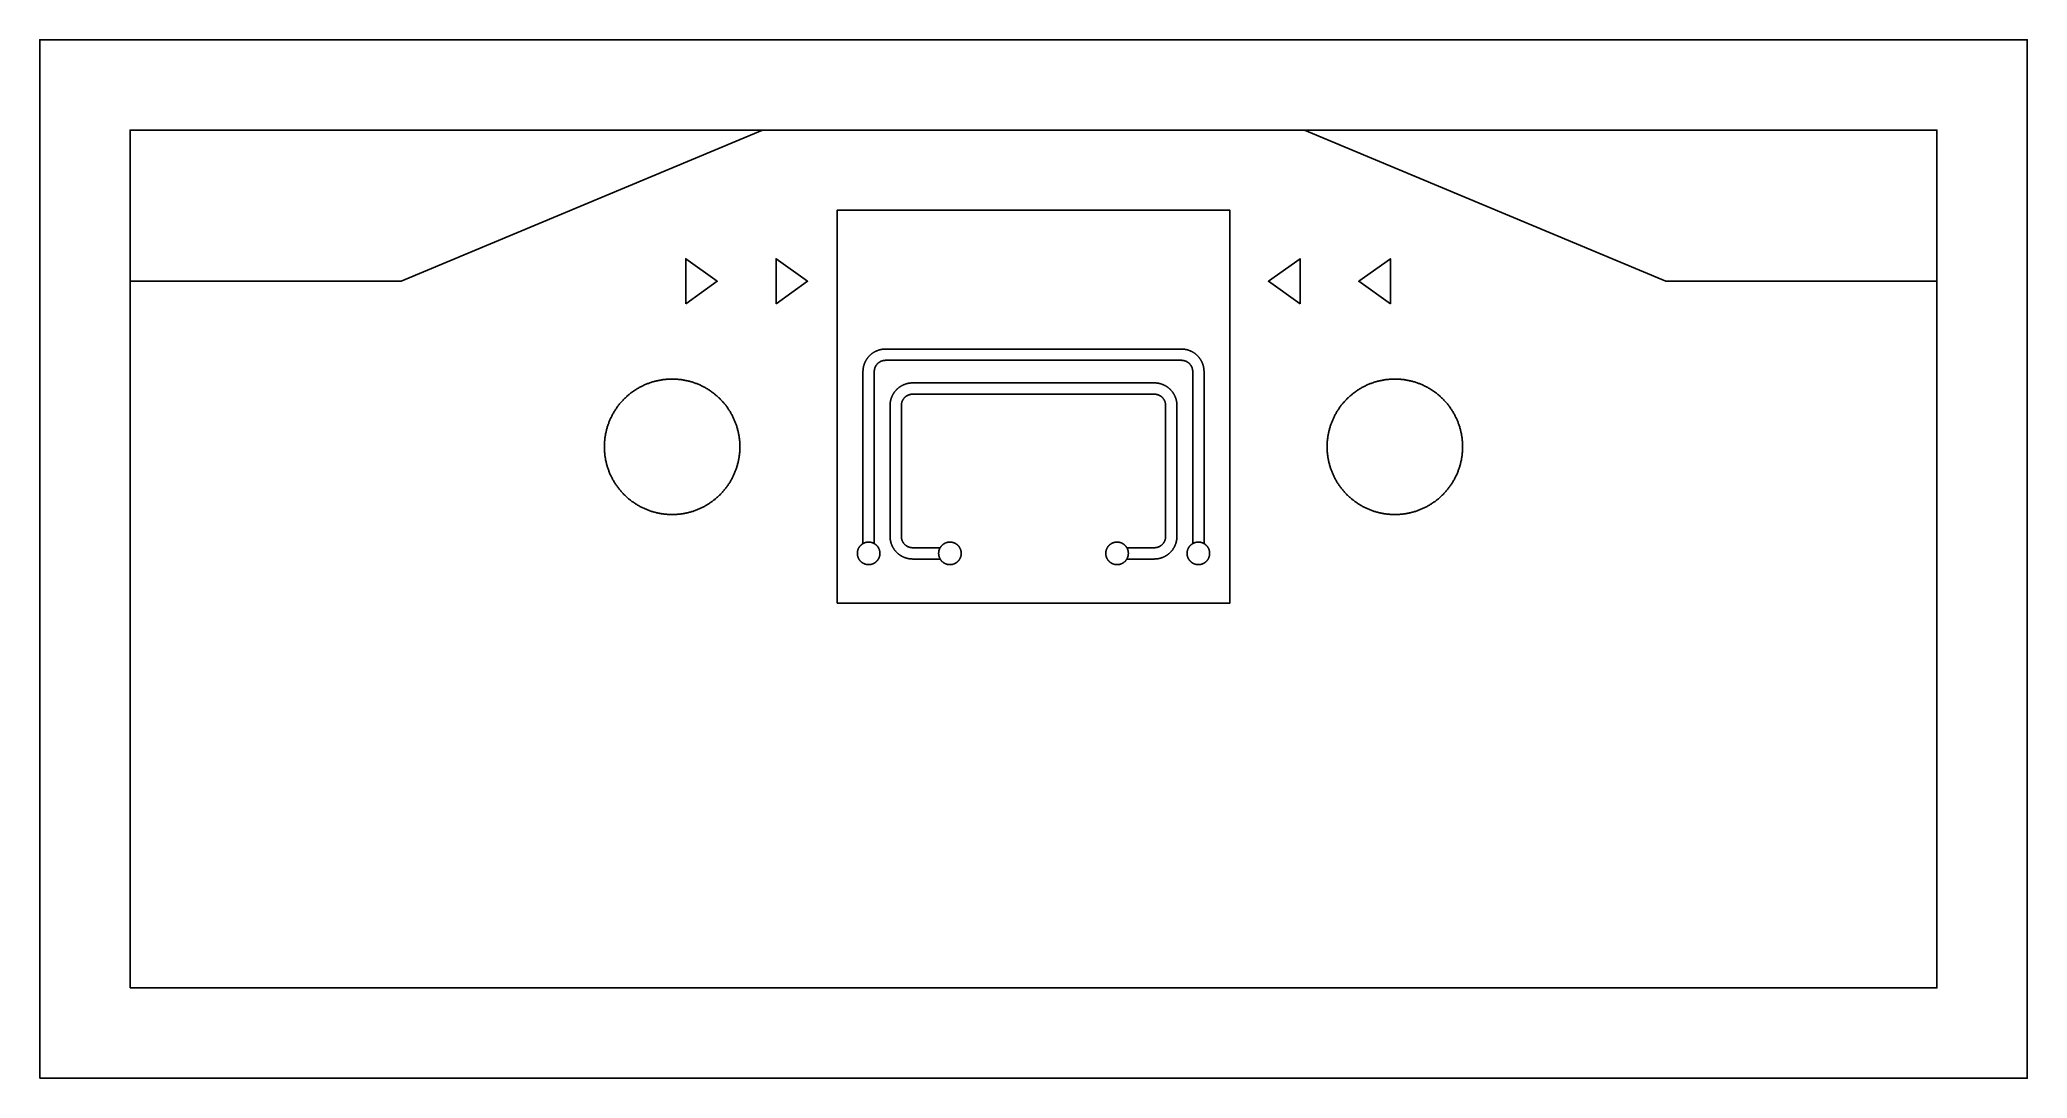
# Model space of a CAD drawing. Extents: x -22000 to 22000, y -14875 to 8125.
import ezdxf

# ---------------------------------------------------------------- set-up
doc = ezdxf.new("R2010")
doc.units = 0
for name, color, linetype in [('L129D0_ChipOutline', 7, 'CONTINUOUS'), ('L130D0_Layer1', 6, 'CONTINUOUS'), ('L131D0_Via1-2', 5, 'CONTINUOUS'), ('L133D0_IOs', 2, 'CONTINUOUS'), ('L134D0_PDMS', 1, 'CONTINUOUS'), ('L135D0_MouldEdge', 3, 'CONTINUOUS')]:
    doc.layers.add(name, color=color, linetype=linetype)

msp = doc.modelspace()

# ---------------------------------------------------------------- linework, layer by layer
at = {"layer": 'L129D0_ChipOutline'}
msp.add_lwpolyline([(-4350, -4350), (-4350, 4350), (4350, 4350), (4350, -4350)], close=True, dxfattribs=at)
at = {"layer": 'L130D0_Layer1'}
for points in [[(-20000, 2775), (-20000, 6125), (-6000, 6125), (-14000, 2775)], [(14000, 2775), (6000, 6125), (20000, 6125), (20000, 2775)], [(-7700, 2275), (-7700, 3275), (-7000, 2775)], [(-5700, 2275), (-5700, 3275), (-5000, 2775)], [(5900, 2275), (5200, 2775), (5900, 3275)], [(7900, 2275), (7200, 2775), (7900, 3275)], [(-3651.571, -3500), (-3654.712, -3499.961), (-3657.853, -3499.882), (-3660.992, -3499.763), (-3664.13, -3499.605), (-3667.265, -3499.408), (-3670.398, -3499.171), (-3673.528, -3498.895), (-3676.653, -3498.58), (-3679.775, -3498.226), (-3682.892, -3497.832), (-3686.003, -3497.399), (-3689.109, -3496.927), (-3692.209, -3496.416), (-3695.302, -3495.866), (-3698.388, -3495.277), (-3701.467, -3494.65), (-3704.537, -3493.984), (-3707.598, -3493.279), (-3710.651, -3492.536), (-3713.694, -3491.755), (-3716.727, -3490.936), (-3719.749, -3490.078), (-3722.76, -3489.183), (-3725.76, -3488.25), (-3728.748, -3487.279), (-3731.724, -3486.27), (-3734.686, -3485.225), (-3737.635, -3484.142), (-3740.571, -3483.022), (-3743.492, -3481.866), (-3746.398, -3480.673), (-3749.289, -3479.443), (-3752.164, -3478.177), (-3755.024, -3476.876), (-3757.866, -3475.538), (-3760.692, -3474.165), (-3763.5, -3472.756), (-3766.29, -3471.312), (-3769.062, -3469.833), (-3771.815, -3468.32), (-3774.549, -3466.772), (-3777.263, -3465.19), (-3779.957, -3463.574), (-3782.63, -3461.924), (-3785.283, -3460.24), (-3787.914, -3458.524), (-3790.524, -3456.774), (-3793.111, -3454.992), (-3795.675, -3453.178), (-3798.217, -3451.331), (-3800.735, -3449.453), (-3803.23, -3447.543), (-3805.7, -3445.602), (-3808.146, -3443.63), (-3810.566, -3441.627), (-3812.962, -3439.594), (-3815.331, -3437.531), (-3817.675, -3435.439), (-3819.992, -3433.317), (-3822.282, -3431.167), (-3824.545, -3428.988), (-3826.78, -3426.78), (-3828.988, -3424.545), (-3831.167, -3422.282), (-3833.317, -3419.992), (-3835.439, -3417.675), (-3837.531, -3415.331), (-3839.594, -3412.962), (-3841.627, -3410.566), (-3843.63, -3408.146), (-3845.602, -3405.7), (-3847.543, -3403.23), (-3849.453, -3400.735), (-3851.331, -3398.217), (-3853.178, -3395.675), (-3854.992, -3393.111), (-3856.774, -3390.524), (-3858.524, -3387.914), (-3860.24, -3385.283), (-3861.924, -3382.63), (-3863.574, -3379.957), (-3865.19, -3377.263), (-3866.772, -3374.549), (-3868.32, -3371.815), (-3869.833, -3369.062), (-3871.312, -3366.29), (-3872.756, -3363.5), (-3874.165, -3360.692), (-3875.538, -3357.866), (-3876.876, -3355.024), (-3878.177, -3352.164), (-3879.443, -3349.289), (-3880.673, -3346.398), (-3881.866, -3343.492), (-3883.022, -3340.571), (-3884.142, -3337.635), (-3885.225, -3334.686), (-3886.27, -3331.724), (-3887.279, -3328.748), (-3888.25, -3325.76), (-3889.183, -3322.76), (-3890.078, -3319.749), (-3890.936, -3316.727), (-3891.755, -3313.694), (-3892.536, -3310.651), (-3893.279, -3307.598), (-3893.984, -3304.537), (-3894.65, -3301.467), (-3895.277, -3298.388), (-3895.866, -3295.302), (-3896.416, -3292.209), (-3896.927, -3289.109), (-3897.399, -3286.003), (-3897.832, -3282.892), (-3898.226, -3279.775), (-3898.58, -3276.653), (-3898.895, -3273.528), (-3899.171, -3270.398), (-3899.408, -3267.265), (-3899.605, -3264.13), (-3899.763, -3260.992), (-3899.882, -3257.853), (-3899.961, -3254.712), (-3900, -3251.571), (-3900, -3248.429), (-3899.961, -3245.288), (-3899.882, -3242.147), (-3899.763, -3239.008), (-3899.605, -3235.87), (-3899.408, -3232.735), (-3899.171, -3229.602), (-3898.895, -3226.472), (-3898.58, -3223.347), (-3898.226, -3220.225), (-3897.832, -3217.108), (-3897.399, -3213.997), (-3896.927, -3210.891), (-3896.416, -3207.791), (-3895.866, -3204.698), (-3895.277, -3201.612), (-3894.65, -3198.533), (-3893.984, -3195.463), (-3893.279, -3192.402), (-3892.536, -3189.349), (-3891.755, -3186.306), (-3890.936, -3183.273), (-3890.078, -3180.251), (-3889.183, -3177.24), (-3888.25, -3174.24), (-3887.279, -3171.252), (-3886.27, -3168.276), (-3885.225, -3165.314), (-3884.142, -3162.365), (-3883.022, -3159.429), (-3881.866, -3156.508), (-3880.673, -3153.602), (-3879.443, -3150.711), (-3878.177, -3147.836), (-3876.876, -3144.976), (-3875.538, -3142.134), (-3874.165, -3139.308), (-3872.756, -3136.5), (-3871.312, -3133.71), (-3869.833, -3130.938), (-3868.32, -3128.185), (-3866.772, -3125.451), (-3865.19, -3122.737), (-3863.574, -3120.043), (-3861.924, -3117.37), (-3860.24, -3114.717), (-3858.524, -3112.086), (-3856.774, -3109.476), (-3854.992, -3106.889), (-3853.178, -3104.325), (-3851.331, -3101.783), (-3849.453, -3099.265), (-3847.543, -3096.77), (-3845.602, -3094.3), (-3843.63, -3091.854), (-3841.627, -3089.434), (-3839.594, -3087.038), (-3837.531, -3084.669), (-3835.439, -3082.325), (-3833.317, -3080.008), (-3831.167, -3077.718), (-3828.988, -3075.455), (-3826.78, -3073.22), (-3824.545, -3071.012), (-3822.282, -3068.833), (-3819.992, -3066.683), (-3817.675, -3064.561), (-3815.331, -3062.469), (-3812.962, -3060.406), (-3810.566, -3058.373), (-3808.146, -3056.37), (-3805.7, -3054.398), (-3803.23, -3052.457), (-3800.735, -3050.547), (-3798.217, -3048.669), (-3795.675, -3046.822), (-3793.111, -3045.008), (-3790.524, -3043.226), (-3787.914, -3041.476), (-3785.283, -3039.76), (-3782.63, -3038.076), (-3779.957, -3036.426), (-3777.263, -3034.81), (-3775, -3033.491), (-3775, 778.142), (-3774.921, 784.424), (-3774.763, 790.706), (-3774.526, 796.984), (-3774.211, 803.26), (-3773.816, 809.531), (-3773.343, 815.796), (-3772.791, 822.055), (-3772.16, 828.307), (-3771.451, 834.55), (-3770.664, 840.783), (-3769.798, 847.007), (-3768.854, 853.219), (-3767.832, 859.418), (-3766.732, 865.605), (-3765.555, 871.777), (-3764.3, 877.933), (-3762.968, 884.074), (-3761.559, 890.197), (-3760.073, 896.302), (-3758.51, 902.388), (-3756.871, 908.454), (-3755.156, 914.498), (-3753.365, 920.521), (-3751.499, 926.521), (-3749.557, 932.496), (-3747.541, 938.447), (-3745.45, 944.372), (-3743.284, 950.271), (-3741.045, 956.141), (-3738.732, 961.983), (-3736.345, 967.796), (-3733.886, 973.578), (-3731.355, 979.329), (-3728.751, 985.047), (-3726.076, 990.732), (-3723.329, 996.383), (-3720.512, 1002), (-3717.624, 1007.58), (-3714.667, 1013.124), (-3711.64, 1018.63), (-3708.544, 1024.097), (-3705.38, 1029.526), (-3702.147, 1034.914), (-3698.847, 1040.261), (-3695.481, 1045.566), (-3692.047, 1050.828), (-3688.548, 1056.047), (-3684.984, 1061.222), (-3681.355, 1066.351), (-3677.662, 1071.434), (-3673.905, 1076.471), (-3670.085, 1081.46), (-3666.203, 1086.4), (-3662.259, 1091.291), (-3658.254, 1096.133), (-3654.188, 1100.923), (-3650.063, 1105.662), (-3645.878, 1110.349), (-3641.635, 1114.983), (-3637.334, 1119.564), (-3632.975, 1124.09), (-3628.56, 1128.56), (-3624.09, 1132.975), (-3619.564, 1137.334), (-3614.983, 1141.635), (-3610.349, 1145.878), (-3605.662, 1150.063), (-3600.923, 1154.188), (-3596.133, 1158.254), (-3591.291, 1162.259), (-3586.4, 1166.203), (-3581.46, 1170.085), (-3576.471, 1173.905), (-3571.434, 1177.662), (-3566.351, 1181.355), (-3561.222, 1184.984), (-3556.047, 1188.548), (-3550.828, 1192.047), (-3545.566, 1195.481), (-3540.261, 1198.847), (-3534.914, 1202.147), (-3529.526, 1205.38), (-3524.097, 1208.544), (-3518.63, 1211.64), (-3513.124, 1214.667), (-3507.58, 1217.624), (-3502, 1220.512), (-3496.383, 1223.329), (-3490.732, 1226.076), (-3485.047, 1228.751), (-3479.329, 1231.355), (-3473.578, 1233.886), (-3467.796, 1236.345), (-3461.983, 1238.732), (-3456.141, 1241.045), (-3450.271, 1243.284), (-3444.372, 1245.45), (-3438.447, 1247.541), (-3432.496, 1249.557), (-3426.521, 1251.499), (-3420.521, 1253.365), (-3414.498, 1255.156), (-3408.454, 1256.871), (-3402.388, 1258.51), (-3396.302, 1260.073), (-3390.197, 1261.559), (-3384.074, 1262.968), (-3377.933, 1264.3), (-3371.777, 1265.555), (-3365.605, 1266.732), (-3359.418, 1267.832), (-3353.219, 1268.854), (-3347.007, 1269.798), (-3340.783, 1270.664), (-3334.55, 1271.451), (-3328.307, 1272.16), (-3322.055, 1272.791), (-3315.796, 1273.343), (-3309.531, 1273.816), (-3303.26, 1274.211), (-3296.984, 1274.526), (-3290.706, 1274.763), (-3284.424, 1274.921), (-3278.142, 1275), (3278.142, 1275), (3284.424, 1274.921), (3290.706, 1274.763), (3296.984, 1274.526), (3303.26, 1274.211), (3309.531, 1273.816), (3315.796, 1273.343), (3322.055, 1272.791), (3328.307, 1272.16), (3334.55, 1271.451), (3340.783, 1270.664), (3347.007, 1269.798), (3353.219, 1268.854), (3359.418, 1267.832), (3365.605, 1266.732), (3371.777, 1265.555), (3377.933, 1264.3), (3384.074, 1262.968), (3390.197, 1261.559), (3396.302, 1260.073), (3402.388, 1258.51), (3408.454, 1256.871), (3414.498, 1255.156), (3420.521, 1253.365), (3426.521, 1251.499), (3432.496, 1249.557), (3438.447, 1247.541), (3444.372, 1245.45), (3450.271, 1243.284), (3456.141, 1241.045), (3461.983, 1238.732), (3467.796, 1236.345), (3473.578, 1233.886), (3479.329, 1231.355), (3485.047, 1228.751), (3490.732, 1226.076), (3496.383, 1223.329), (3502, 1220.512), (3507.58, 1217.624), (3513.124, 1214.667), (3518.63, 1211.64), (3524.097, 1208.544), (3529.526, 1205.38), (3534.914, 1202.147), (3540.261, 1198.847), (3545.566, 1195.481), (3550.828, 1192.047), (3556.047, 1188.548), (3561.222, 1184.984), (3566.351, 1181.355), (3571.434, 1177.662), (3576.471, 1173.905), (3581.46, 1170.085), (3586.4, 1166.203), (3591.291, 1162.259), (3596.133, 1158.254), (3600.923, 1154.188), (3605.662, 1150.063), (3610.349, 1145.878), (3614.983, 1141.635), (3619.564, 1137.334), (3624.09, 1132.975), (3628.56, 1128.56), (3632.975, 1124.09), (3637.334, 1119.564), (3641.635, 1114.983), (3645.878, 1110.349), (3650.063, 1105.662), (3654.188, 1100.923), (3658.254, 1096.133), (3662.259, 1091.291), (3666.203, 1086.4), (3670.085, 1081.46), (3673.905, 1076.471), (3677.662, 1071.434), (3681.355, 1066.351), (3684.984, 1061.222), (3688.548, 1056.047), (3692.047, 1050.828), (3695.481, 1045.566), (3698.847, 1040.261), (3702.147, 1034.914), (3705.38, 1029.526), (3708.544, 1024.097), (3711.64, 1018.63), (3714.667, 1013.124), (3717.624, 1007.58), (3720.512, 1002), (3723.329, 996.383), (3726.076, 990.732), (3728.751, 985.047), (3731.355, 979.329), (3733.886, 973.578), (3736.345, 967.796), (3738.732, 961.983), (3741.045, 956.141), (3743.284, 950.271), (3745.45, 944.372), (3747.541, 938.447), (3749.557, 932.496), (3751.499, 926.521), (3753.365, 920.521), (3755.156, 914.498), (3756.871, 908.454), (3758.51, 902.388), (3760.073, 896.302), (3761.559, 890.197), (3762.968, 884.074), (3764.3, 877.933), (3765.555, 871.777), (3766.732, 865.605), (3767.832, 859.418), (3768.854, 853.219), (3769.798, 847.007), (3770.664, 840.783), (3771.451, 834.55), (3772.16, 828.307), (3772.791, 822.055), (3773.343, 815.796), (3773.816, 809.531), (3774.211, 803.26), (3774.526, 796.984), (3774.763, 790.706), (3774.921, 784.424), (3775, 778.142), (3775, -3033.491), (3777.263, -3034.81), (3779.957, -3036.426), (3782.63, -3038.076), (3785.283, -3039.76), (3787.914, -3041.476), (3790.524, -3043.226), (3793.111, -3045.008), (3795.675, -3046.822), (3798.217, -3048.669), (3800.735, -3050.547), (3803.23, -3052.457), (3805.7, -3054.398), (3808.146, -3056.37), (3810.566, -3058.373), (3812.962, -3060.406), (3815.331, -3062.469), (3817.675, -3064.561), (3819.992, -3066.683), (3822.282, -3068.833), (3824.545, -3071.012), (3826.78, -3073.22), (3828.988, -3075.455), (3831.167, -3077.718), (3833.317, -3080.008), (3835.439, -3082.325), (3837.531, -3084.669), (3839.594, -3087.038), (3841.627, -3089.434), (3843.63, -3091.854), (3845.602, -3094.3), (3847.543, -3096.77), (3849.453, -3099.265), (3851.331, -3101.783), (3853.178, -3104.325), (3854.992, -3106.889), (3856.774, -3109.476), (3858.524, -3112.086), (3860.24, -3114.717), (3861.924, -3117.37), (3863.574, -3120.043), (3865.19, -3122.737), (3866.772, -3125.451), (3868.32, -3128.185), (3869.833, -3130.938), (3871.312, -3133.71), (3872.756, -3136.5), (3874.165, -3139.308), (3875.538, -3142.134), (3876.876, -3144.976), (3878.177, -3147.836), (3879.443, -3150.711), (3880.673, -3153.602), (3881.866, -3156.508), (3883.022, -3159.429), (3884.142, -3162.365), (3885.225, -3165.314), (3886.27, -3168.276), (3887.279, -3171.252), (3888.25, -3174.24), (3889.183, -3177.24), (3890.078, -3180.251), (3890.936, -3183.273), (3891.755, -3186.306), (3892.536, -3189.349), (3893.279, -3192.402), (3893.984, -3195.463), (3894.65, -3198.533), (3895.277, -3201.612), (3895.866, -3204.698), (3896.416, -3207.791), (3896.927, -3210.891), (3897.399, -3213.997), (3897.832, -3217.108), (3898.226, -3220.225), (3898.58, -3223.347), (3898.895, -3226.472), (3899.171, -3229.602), (3899.408, -3232.735), (3899.605, -3235.87), (3899.763, -3239.008), (3899.882, -3242.147), (3899.961, -3245.288), (3900, -3248.429), (3900, -3251.571), (3899.961, -3254.712), (3899.882, -3257.853), (3899.763, -3260.992), (3899.605, -3264.13), (3899.408, -3267.265), (3899.171, -3270.398), (3898.895, -3273.528), (3898.58, -3276.653), (3898.226, -3279.775), (3897.832, -3282.892), (3897.399, -3286.003), (3896.927, -3289.109), (3896.416, -3292.209), (3895.866, -3295.302), (3895.277, -3298.388), (3894.65, -3301.467), (3893.984, -3304.537), (3893.279, -3307.598), (3892.536, -3310.651), (3891.755, -3313.694), (3890.936, -3316.727), (3890.078, -3319.749), (3889.183, -3322.76), (3888.25, -3325.76), (3887.279, -3328.748), (3886.27, -3331.724), (3885.225, -3334.686), (3884.142, -3337.635), (3883.022, -3340.571), (3881.866, -3343.492), (3880.673, -3346.398), (3879.443, -3349.289), (3878.177, -3352.164), (3876.876, -3355.024), (3875.538, -3357.866), (3874.165, -3360.692), (3872.756, -3363.5), (3871.312, -3366.29), (3869.833, -3369.062), (3868.32, -3371.815), (3866.772, -3374.549), (3865.19, -3377.263), (3863.574, -3379.957), (3861.924, -3382.63), (3860.24, -3385.283), (3858.524, -3387.914), (3856.774, -3390.524), (3854.992, -3393.111), (3853.178, -3395.675), (3851.331, -3398.217), (3849.453, -3400.735), (3847.543, -3403.23), (3845.602, -3405.7), (3843.63, -3408.146), (3841.627, -3410.566), (3839.594, -3412.962), (3837.531, -3415.331), (3835.439, -3417.675), (3833.317, -3419.992), (3831.167, -3422.282), (3828.988, -3424.545), (3826.78, -3426.78), (3824.545, -3428.988), (3822.282, -3431.167), (3819.992, -3433.317), (3817.675, -3435.439), (3815.331, -3437.531), (3812.962, -3439.594), (3810.566, -3441.627), (3808.146, -3443.63), (3805.7, -3445.602), (3803.23, -3447.543), (3800.735, -3449.453), (3798.217, -3451.331), (3795.675, -3453.178), (3793.111, -3454.992), (3790.524, -3456.774), (3787.914, -3458.524), (3785.283, -3460.24), (3782.63, -3461.924), (3779.957, -3463.574), (3777.263, -3465.19), (3774.549, -3466.772), (3771.815, -3468.32), (3769.062, -3469.833), (3766.29, -3471.312), (3763.5, -3472.756), (3760.692, -3474.165), (3757.866, -3475.538), (3755.024, -3476.876), (3752.164, -3478.177), (3749.289, -3479.443), (3746.398, -3480.673), (3743.492, -3481.866), (3740.571, -3483.022), (3737.635, -3484.142), (3734.686, -3485.225), (3731.724, -3486.27), (3728.748, -3487.279), (3725.76, -3488.25), (3722.76, -3489.183), (3719.749, -3490.078), (3716.727, -3490.936), (3713.694, -3491.755), (3710.651, -3492.536), (3707.598, -3493.279), (3704.537, -3493.984), (3701.467, -3494.65), (3698.388, -3495.277), (3695.302, -3495.866), (3692.209, -3496.416), (3689.109, -3496.927), (3686.003, -3497.399), (3682.892, -3497.832), (3679.775, -3498.226), (3676.653, -3498.58), (3673.528, -3498.895), (3670.398, -3499.171), (3667.265, -3499.408), (3664.13, -3499.605), (3660.992, -3499.763), (3657.853, -3499.882), (3654.712, -3499.961), (3651.571, -3500), (3648.429, -3500), (3645.288, -3499.961), (3642.147, -3499.882), (3639.008, -3499.763), (3635.87, -3499.605), (3632.735, -3499.408), (3629.602, -3499.171), (3626.472, -3498.895), (3623.347, -3498.58), (3620.225, -3498.226), (3617.108, -3497.832), (3613.997, -3497.399), (3610.891, -3496.927), (3607.791, -3496.416), (3604.698, -3495.866), (3601.612, -3495.277), (3598.533, -3494.65), (3595.463, -3493.984), (3592.402, -3493.279), (3589.349, -3492.536), (3586.306, -3491.755), (3583.273, -3490.936), (3580.251, -3490.078), (3577.24, -3489.183), (3574.24, -3488.25), (3571.252, -3487.279), (3568.276, -3486.27), (3565.314, -3485.225), (3562.365, -3484.142), (3559.429, -3483.022), (3556.508, -3481.866), (3553.602, -3480.673), (3550.711, -3479.443), (3547.836, -3478.177), (3544.976, -3476.876), (3542.134, -3475.538), (3539.308, -3474.165), (3536.5, -3472.756), (3533.71, -3471.312), (3530.938, -3469.833), (3528.185, -3468.32), (3525.451, -3466.772), (3522.737, -3465.19), (3520.043, -3463.574), (3517.37, -3461.924), (3514.717, -3460.24), (3512.086, -3458.524), (3509.476, -3456.774), (3506.889, -3454.992), (3504.325, -3453.178), (3501.783, -3451.331), (3499.265, -3449.453), (3496.77, -3447.543), (3494.3, -3445.602), (3491.854, -3443.63), (3489.434, -3441.627), (3487.038, -3439.594), (3484.669, -3437.531), (3482.325, -3435.439), (3480.008, -3433.317), (3477.718, -3431.167), (3475.455, -3428.988), (3473.22, -3426.78), (3471.012, -3424.545), (3468.833, -3422.282), (3466.683, -3419.992), (3464.561, -3417.675), (3462.469, -3415.331), (3460.406, -3412.962), (3458.373, -3410.566), (3456.37, -3408.146), (3454.398, -3405.7), (3452.457, -3403.23), (3450.547, -3400.735), (3448.669, -3398.217), (3446.822, -3395.675), (3445.008, -3393.111), (3443.226, -3390.524), (3441.476, -3387.914), (3439.76, -3385.283), (3438.076, -3382.63), (3436.426, -3379.957), (3434.81, -3377.263), (3433.228, -3374.549), (3431.68, -3371.815), (3430.167, -3369.062), (3428.688, -3366.29), (3427.244, -3363.5), (3425.835, -3360.692), (3424.462, -3357.866), (3423.124, -3355.024), (3421.823, -3352.164), (3420.557, -3349.289), (3419.327, -3346.398), (3418.134, -3343.492), (3416.978, -3340.571), (3415.858, -3337.635), (3414.775, -3334.686), (3413.73, -3331.724), (3412.721, -3328.748), (3411.75, -3325.76), (3410.817, -3322.76), (3409.922, -3319.749), (3409.064, -3316.727), (3408.245, -3313.694), (3407.464, -3310.651), (3406.721, -3307.598), (3406.016, -3304.537), (3405.35, -3301.467), (3404.723, -3298.388), (3404.134, -3295.302), (3403.584, -3292.209), (3403.073, -3289.109), (3402.601, -3286.003), (3402.168, -3282.892), (3401.774, -3279.775), (3401.42, -3276.653), (3401.105, -3273.528), (3400.829, -3270.398), (3400.592, -3267.265), (3400.395, -3264.13), (3400.237, -3260.992), (3400.118, -3257.853), (3400.039, -3254.712), (3400, -3251.571), (3400, -3248.429), (3400.039, -3245.288), (3400.118, -3242.147), (3400.237, -3239.008), (3400.395, -3235.87), (3400.592, -3232.735), (3400.829, -3229.602), (3401.105, -3226.472), (3401.42, -3223.347), (3401.774, -3220.225), (3402.168, -3217.108), (3402.601, -3213.997), (3403.073, -3210.891), (3403.584, -3207.791), (3404.134, -3204.698), (3404.723, -3201.612), (3405.35, -3198.533), (3406.016, -3195.463), (3406.721, -3192.402), (3407.464, -3189.349), (3408.245, -3186.306), (3409.064, -3183.273), (3409.922, -3180.251), (3410.817, -3177.24), (3411.75, -3174.24), (3412.721, -3171.252), (3413.73, -3168.276), (3414.775, -3165.314), (3415.858, -3162.365), (3416.978, -3159.429), (3418.134, -3156.508), (3419.327, -3153.602), (3420.557, -3150.711), (3421.823, -3147.836), (3423.124, -3144.976), (3424.462, -3142.134), (3425.835, -3139.308), (3427.244, -3136.5), (3428.688, -3133.71), (3430.167, -3130.938), (3431.68, -3128.185), (3433.228, -3125.451), (3434.81, -3122.737), (3436.426, -3120.043), (3438.076, -3117.37), (3439.76, -3114.717), (3441.476, -3112.086), (3443.226, -3109.476), (3445.008, -3106.889), (3446.822, -3104.325), (3448.669, -3101.783), (3450.547, -3099.265), (3452.457, -3096.77), (3454.398, -3094.3), (3456.37, -3091.854), (3458.373, -3089.434), (3460.406, -3087.038), (3462.469, -3084.669), (3464.561, -3082.325), (3466.683, -3080.008), (3468.833, -3077.718), (3471.012, -3075.455), (3473.22, -3073.22), (3475.455, -3071.012), (3477.718, -3068.833), (3480.008, -3066.683), (3482.325, -3064.561), (3484.669, -3062.469), (3487.038, -3060.406), (3489.434, -3058.373), (3491.854, -3056.37), (3494.3, -3054.398), (3496.77, -3052.457), (3499.265, -3050.547), (3501.783, -3048.669), (3504.325, -3046.822), (3506.889, -3045.008), (3509.476, -3043.226), (3512.086, -3041.476), (3514.717, -3039.76), (3517.37, -3038.076), (3520.043, -3036.426), (3522.737, -3034.81), (3525, -3033.491), (3525, 776.571), (3524.961, 779.712), (3524.882, 782.853), (3524.763, 785.992), (3524.605, 789.13), (3524.408, 792.265), (3524.171, 795.398), (3523.895, 798.528), (3523.58, 801.653), (3523.226, 804.775), (3522.832, 807.892), (3522.399, 811.003), (3521.927, 814.109), (3521.416, 817.209), (3520.866, 820.302), (3520.277, 823.388), (3519.65, 826.467), (3518.984, 829.537), (3518.279, 832.598), (3517.536, 835.651), (3516.755, 838.694), (3515.936, 841.727), (3515.078, 844.749), (3514.183, 847.76), (3513.25, 850.76), (3512.279, 853.748), (3511.27, 856.724), (3510.225, 859.686), (3509.142, 862.635), (3508.022, 865.571), (3506.866, 868.492), (3505.673, 871.398), (3504.443, 874.289), (3503.177, 877.164), (3501.876, 880.024), (3500.538, 882.866), (3499.165, 885.692), (3497.756, 888.5), (3496.312, 891.29), (3494.833, 894.062), (3493.32, 896.815), (3491.772, 899.549), (3490.19, 902.263), (3488.574, 904.957), (3486.924, 907.63), (3485.24, 910.283), (3483.524, 912.914), (3481.774, 915.524), (3479.992, 918.111), (3478.178, 920.675), (3476.331, 923.217), (3474.453, 925.735), (3472.543, 928.23), (3470.602, 930.7), (3468.63, 933.146), (3466.627, 935.566), (3464.594, 937.962), (3462.531, 940.331), (3460.439, 942.675), (3458.317, 944.992), (3456.167, 947.282), (3453.988, 949.545), (3451.78, 951.78), (3449.545, 953.988), (3447.282, 956.167), (3444.992, 958.317), (3442.675, 960.439), (3440.331, 962.531), (3437.962, 964.594), (3435.566, 966.627), (3433.146, 968.63), (3430.7, 970.602), (3428.23, 972.543), (3425.735, 974.453), (3423.217, 976.331), (3420.675, 978.178), (3418.111, 979.992), (3415.524, 981.774), (3412.914, 983.524), (3410.283, 985.24), (3407.63, 986.924), (3404.957, 988.574), (3402.263, 990.19), (3399.549, 991.772), (3396.815, 993.32), (3394.062, 994.833), (3391.29, 996.312), (3388.5, 997.756), (3385.692, 999.165), (3382.866, 1000.538), (3380.024, 1001.876), (3377.164, 1003.177), (3374.289, 1004.443), (3371.398, 1005.673), (3368.492, 1006.866), (3365.571, 1008.022), (3362.635, 1009.142), (3359.686, 1010.225), (3356.724, 1011.27), (3353.748, 1012.279), (3350.76, 1013.25), (3347.76, 1014.183), (3344.749, 1015.078), (3341.727, 1015.936), (3338.694, 1016.755), (3335.651, 1017.536), (3332.598, 1018.279), (3329.537, 1018.984), (3326.467, 1019.65), (3323.388, 1020.277), (3320.302, 1020.866), (3317.209, 1021.416), (3314.109, 1021.927), (3311.003, 1022.399), (3307.892, 1022.832), (3304.775, 1023.226), (3301.653, 1023.58), (3298.528, 1023.895), (3295.398, 1024.171), (3292.265, 1024.408), (3289.13, 1024.605), (3285.992, 1024.763), (3282.853, 1024.882), (3279.712, 1024.961), (3276.571, 1025), (-3276.571, 1025), (-3279.712, 1024.961), (-3282.853, 1024.882), (-3285.992, 1024.763), (-3289.13, 1024.605), (-3292.265, 1024.408), (-3295.398, 1024.171), (-3298.528, 1023.895), (-3301.653, 1023.58), (-3304.775, 1023.226), (-3307.892, 1022.832), (-3311.003, 1022.399), (-3314.109, 1021.927), (-3317.209, 1021.416), (-3320.302, 1020.866), (-3323.388, 1020.277), (-3326.467, 1019.65), (-3329.537, 1018.984), (-3332.598, 1018.279), (-3335.651, 1017.536), (-3338.694, 1016.755), (-3341.727, 1015.936), (-3344.749, 1015.078), (-3347.76, 1014.183), (-3350.76, 1013.25), (-3353.748, 1012.279), (-3356.724, 1011.27), (-3359.686, 1010.225), (-3362.635, 1009.142), (-3365.571, 1008.022), (-3368.492, 1006.866), (-3371.398, 1005.673), (-3374.289, 1004.443), (-3377.164, 1003.177), (-3380.024, 1001.876), (-3382.866, 1000.538), (-3385.692, 999.165), (-3388.5, 997.756), (-3391.29, 996.312), (-3394.062, 994.833), (-3396.815, 993.32), (-3399.549, 991.772), (-3402.263, 990.19), (-3404.957, 988.574), (-3407.63, 986.924), (-3410.283, 985.24), (-3412.914, 983.524), (-3415.524, 981.774), (-3418.111, 979.992), (-3420.675, 978.178), (-3423.217, 976.331), (-3425.735, 974.453), (-3428.23, 972.543), (-3430.7, 970.602), (-3433.146, 968.63), (-3435.566, 966.627), (-3437.962, 964.594), (-3440.331, 962.531), (-3442.675, 960.439), (-3444.992, 958.317), (-3447.282, 956.167), (-3449.545, 953.988), (-3451.78, 951.78), (-3453.988, 949.545), (-3456.167, 947.282), (-3458.317, 944.992), (-3460.439, 942.675), (-3462.531, 940.331), (-3464.594, 937.962), (-3466.627, 935.566), (-3468.63, 933.146), (-3470.602, 930.7), (-3472.543, 928.23), (-3474.453, 925.735), (-3476.331, 923.217), (-3478.178, 920.675), (-3479.992, 918.111), (-3481.774, 915.524), (-3483.524, 912.914), (-3485.24, 910.283), (-3486.924, 907.63), (-3488.574, 904.957), (-3490.19, 902.263), (-3491.772, 899.549), (-3493.32, 896.815), (-3494.833, 894.062), (-3496.312, 891.29), (-3497.756, 888.5), (-3499.165, 885.692), (-3500.538, 882.866), (-3501.876, 880.024), (-3503.177, 877.164), (-3504.443, 874.289), (-3505.673, 871.398), (-3506.866, 868.492), (-3508.022, 865.571), (-3509.142, 862.635), (-3510.225, 859.686), (-3511.27, 856.724), (-3512.279, 853.748), (-3513.25, 850.76), (-3514.183, 847.76), (-3515.078, 844.749), (-3515.936, 841.727), (-3516.755, 838.694), (-3517.536, 835.651), (-3518.279, 832.598), (-3518.984, 829.537), (-3519.65, 826.467), (-3520.277, 823.388), (-3520.866, 820.302), (-3521.416, 817.209), (-3521.927, 814.109), (-3522.399, 811.003), (-3522.832, 807.892), (-3523.226, 804.775), (-3523.58, 801.653), (-3523.895, 798.528), (-3524.171, 795.398), (-3524.408, 792.265), (-3524.605, 789.13), (-3524.763, 785.992), (-3524.882, 782.853), (-3524.961, 779.712), (-3525, 776.571), (-3525, -3033.491), (-3522.737, -3034.81), (-3520.043, -3036.426), (-3517.37, -3038.076), (-3514.717, -3039.76), (-3512.086, -3041.476), (-3509.476, -3043.226), (-3506.889, -3045.008), (-3504.325, -3046.822), (-3501.783, -3048.669), (-3499.265, -3050.547), (-3496.77, -3052.457), (-3494.3, -3054.398), (-3491.854, -3056.37), (-3489.434, -3058.373), (-3487.038, -3060.406), (-3484.669, -3062.469), (-3482.325, -3064.561), (-3480.008, -3066.683), (-3477.718, -3068.833), (-3475.455, -3071.012), (-3473.22, -3073.22), (-3471.012, -3075.455), (-3468.833, -3077.718), (-3466.683, -3080.008), (-3464.561, -3082.325), (-3462.469, -3084.669), (-3460.406, -3087.038), (-3458.373, -3089.434), (-3456.37, -3091.854), (-3454.398, -3094.3), (-3452.457, -3096.77), (-3450.547, -3099.265), (-3448.669, -3101.783), (-3446.822, -3104.325), (-3445.008, -3106.889), (-3443.226, -3109.476), (-3441.476, -3112.086), (-3439.76, -3114.717), (-3438.076, -3117.37), (-3436.426, -3120.043), (-3434.81, -3122.737), (-3433.228, -3125.451), (-3431.68, -3128.185), (-3430.167, -3130.938), (-3428.688, -3133.71), (-3427.244, -3136.5), (-3425.835, -3139.308), (-3424.462, -3142.134), (-3423.124, -3144.976), (-3421.823, -3147.836), (-3420.557, -3150.711), (-3419.327, -3153.602), (-3418.134, -3156.508), (-3416.978, -3159.429), (-3415.858, -3162.365), (-3414.775, -3165.314), (-3413.73, -3168.276), (-3412.721, -3171.252), (-3411.75, -3174.24), (-3410.817, -3177.24), (-3409.922, -3180.251), (-3409.064, -3183.273), (-3408.245, -3186.306), (-3407.464, -3189.349), (-3406.721, -3192.402), (-3406.016, -3195.463), (-3405.35, -3198.533), (-3404.723, -3201.612), (-3404.134, -3204.698), (-3403.584, -3207.791), (-3403.073, -3210.891), (-3402.601, -3213.997), (-3402.168, -3217.108), (-3401.774, -3220.225), (-3401.42, -3223.347), (-3401.105, -3226.472), (-3400.829, -3229.602), (-3400.592, -3232.735), (-3400.395, -3235.87), (-3400.237, -3239.008), (-3400.118, -3242.147), (-3400.039, -3245.288), (-3400, -3248.429), (-3400, -3251.571), (-3400.039, -3254.712), (-3400.118, -3257.853), (-3400.237, -3260.992), (-3400.395, -3264.13), (-3400.592, -3267.265), (-3400.829, -3270.398), (-3401.105, -3273.528), (-3401.42, -3276.653), (-3401.774, -3279.775), (-3402.168, -3282.892), (-3402.601, -3286.003), (-3403.073, -3289.109), (-3403.584, -3292.209), (-3404.134, -3295.302), (-3404.723, -3298.388), (-3405.35, -3301.467), (-3406.016, -3304.537), (-3406.721, -3307.598), (-3407.464, -3310.651), (-3408.245, -3313.694), (-3409.064, -3316.727), (-3409.922, -3319.749), (-3410.817, -3322.76), (-3411.75, -3325.76), (-3412.721, -3328.748), (-3413.73, -3331.724), (-3414.775, -3334.686), (-3415.858, -3337.635), (-3416.978, -3340.571), (-3418.134, -3343.492), (-3419.327, -3346.398), (-3420.557, -3349.289), (-3421.823, -3352.164), (-3423.124, -3355.024), (-3424.462, -3357.866), (-3425.835, -3360.692), (-3427.244, -3363.5), (-3428.688, -3366.29), (-3430.167, -3369.062), (-3431.68, -3371.815), (-3433.228, -3374.549), (-3434.81, -3377.263), (-3436.426, -3379.957), (-3438.076, -3382.63), (-3439.76, -3385.283), (-3441.476, -3387.914), (-3443.226, -3390.524), (-3445.008, -3393.111), (-3446.822, -3395.675), (-3448.669, -3398.217), (-3450.547, -3400.735), (-3452.457, -3403.23), (-3454.398, -3405.7), (-3456.37, -3408.146), (-3458.373, -3410.566), (-3460.406, -3412.962), (-3462.469, -3415.331), (-3464.561, -3417.675), (-3466.683, -3419.992), (-3468.833, -3422.282), (-3471.012, -3424.545), (-3473.22, -3426.78), (-3475.455, -3428.988), (-3477.718, -3431.167), (-3480.008, -3433.317), (-3482.325, -3435.439), (-3484.669, -3437.531), (-3487.038, -3439.594), (-3489.434, -3441.627), (-3491.854, -3443.63), (-3494.3, -3445.602), (-3496.77, -3447.543), (-3499.265, -3449.453), (-3501.783, -3451.331), (-3504.325, -3453.178), (-3506.889, -3454.992), (-3509.476, -3456.774), (-3512.086, -3458.524), (-3514.717, -3460.24), (-3517.37, -3461.924), (-3520.043, -3463.574), (-3522.737, -3465.19), (-3525.451, -3466.772), (-3528.185, -3468.32), (-3530.938, -3469.833), (-3533.71, -3471.312), (-3536.5, -3472.756), (-3539.308, -3474.165), (-3542.134, -3475.538), (-3544.976, -3476.876), (-3547.836, -3478.177), (-3550.711, -3479.443), (-3553.602, -3480.673), (-3556.508, -3481.866), (-3559.429, -3483.022), (-3562.365, -3484.142), (-3565.314, -3485.225), (-3568.276, -3486.27), (-3571.252, -3487.279), (-3574.24, -3488.25), (-3577.24, -3489.183), (-3580.251, -3490.078), (-3583.273, -3490.936), (-3586.306, -3491.755), (-3589.349, -3492.536), (-3592.402, -3493.279), (-3595.463, -3493.984), (-3598.533, -3494.65), (-3601.612, -3495.277), (-3604.698, -3495.866), (-3607.791, -3496.416), (-3610.891, -3496.927), (-3613.997, -3497.399), (-3617.108, -3497.832), (-3620.225, -3498.226), (-3623.347, -3498.58), (-3626.472, -3498.895), (-3629.602, -3499.171), (-3632.735, -3499.408), (-3635.87, -3499.605), (-3639.008, -3499.763), (-3642.147, -3499.882), (-3645.288, -3499.961), (-3648.429, -3500)], [(-1851.571, -3500), (-1854.712, -3499.961), (-1857.853, -3499.882), (-1860.992, -3499.763), (-1864.13, -3499.605), (-1867.265, -3499.408), (-1870.398, -3499.171), (-1873.528, -3498.895), (-1876.653, -3498.58), (-1879.775, -3498.226), (-1882.892, -3497.832), (-1886.003, -3497.399), (-1889.109, -3496.927), (-1892.209, -3496.416), (-1895.302, -3495.866), (-1898.388, -3495.277), (-1901.467, -3494.65), (-1904.537, -3493.984), (-1907.598, -3493.279), (-1910.651, -3492.536), (-1913.694, -3491.755), (-1916.727, -3490.936), (-1919.749, -3490.078), (-1922.76, -3489.183), (-1925.76, -3488.25), (-1928.748, -3487.279), (-1931.724, -3486.27), (-1934.686, -3485.225), (-1937.635, -3484.142), (-1940.571, -3483.022), (-1943.492, -3481.866), (-1946.398, -3480.673), (-1949.289, -3479.443), (-1952.164, -3478.177), (-1955.024, -3476.876), (-1957.866, -3475.538), (-1960.692, -3474.165), (-1963.5, -3472.756), (-1966.29, -3471.312), (-1969.062, -3469.833), (-1971.815, -3468.32), (-1974.549, -3466.772), (-1977.263, -3465.19), (-1979.957, -3463.574), (-1982.63, -3461.924), (-1985.283, -3460.24), (-1987.914, -3458.524), (-1990.524, -3456.774), (-1993.111, -3454.992), (-1995.675, -3453.178), (-1998.217, -3451.331), (-2000.735, -3449.453), (-2003.23, -3447.543), (-2005.7, -3445.602), (-2008.146, -3443.63), (-2010.566, -3441.627), (-2012.962, -3439.594), (-2015.331, -3437.531), (-2017.675, -3435.439), (-2019.992, -3433.317), (-2022.282, -3431.167), (-2024.545, -3428.988), (-2026.78, -3426.78), (-2028.988, -3424.545), (-2031.167, -3422.282), (-2033.317, -3419.992), (-2035.439, -3417.675), (-2037.531, -3415.331), (-2039.594, -3412.962), (-2041.627, -3410.566), (-2043.63, -3408.146), (-2045.602, -3405.7), (-2047.543, -3403.23), (-2049.453, -3400.735), (-2051.331, -3398.217), (-2053.178, -3395.675), (-2054.992, -3393.111), (-2056.774, -3390.524), (-2058.524, -3387.914), (-2060.24, -3385.283), (-2061.924, -3382.63), (-2063.574, -3379.957), (-2065.19, -3377.263), (-2066.509, -3375), (-2678.142, -3375), (-2684.424, -3374.921), (-2690.706, -3374.763), (-2696.984, -3374.526), (-2703.26, -3374.211), (-2709.531, -3373.816), (-2715.796, -3373.343), (-2722.055, -3372.791), (-2728.307, -3372.16), (-2734.55, -3371.451), (-2740.783, -3370.664), (-2747.007, -3369.798), (-2753.219, -3368.854), (-2759.418, -3367.832), (-2765.605, -3366.732), (-2771.777, -3365.555), (-2777.933, -3364.3), (-2784.074, -3362.968), (-2790.197, -3361.559), (-2796.302, -3360.073), (-2802.388, -3358.51), (-2808.454, -3356.871), (-2814.498, -3355.156), (-2820.521, -3353.365), (-2826.521, -3351.499), (-2832.496, -3349.557), (-2838.447, -3347.541), (-2844.372, -3345.45), (-2850.271, -3343.284), (-2856.141, -3341.045), (-2861.983, -3338.732), (-2867.796, -3336.345), (-2873.578, -3333.886), (-2879.329, -3331.355), (-2885.047, -3328.751), (-2890.732, -3326.076), (-2896.383, -3323.329), (-2902, -3320.512), (-2907.58, -3317.624), (-2913.124, -3314.667), (-2918.63, -3311.64), (-2924.097, -3308.544), (-2929.526, -3305.38), (-2934.914, -3302.147), (-2940.261, -3298.847), (-2945.566, -3295.481), (-2950.828, -3292.047), (-2956.047, -3288.548), (-2961.222, -3284.984), (-2966.351, -3281.355), (-2971.434, -3277.662), (-2976.471, -3273.905), (-2981.46, -3270.085), (-2986.4, -3266.203), (-2991.291, -3262.259), (-2996.133, -3258.254), (-3000.923, -3254.188), (-3005.662, -3250.063), (-3010.349, -3245.878), (-3014.983, -3241.635), (-3019.564, -3237.334), (-3024.09, -3232.975), (-3028.56, -3228.56), (-3032.975, -3224.09), (-3037.334, -3219.564), (-3041.635, -3214.983), (-3045.878, -3210.349), (-3050.063, -3205.662), (-3054.188, -3200.923), (-3058.254, -3196.133), (-3062.259, -3191.291), (-3066.203, -3186.4), (-3070.085, -3181.46), (-3073.905, -3176.471), (-3077.662, -3171.434), (-3081.355, -3166.351), (-3084.984, -3161.222), (-3088.548, -3156.047), (-3092.047, -3150.828), (-3095.481, -3145.566), (-3098.847, -3140.261), (-3102.147, -3134.914), (-3105.38, -3129.526), (-3108.544, -3124.097), (-3111.64, -3118.63), (-3114.667, -3113.124), (-3117.624, -3107.58), (-3120.512, -3102), (-3123.329, -3096.383), (-3126.076, -3090.732), (-3128.751, -3085.047), (-3131.355, -3079.329), (-3133.886, -3073.578), (-3136.345, -3067.796), (-3138.732, -3061.983), (-3141.045, -3056.141), (-3143.284, -3050.271), (-3145.45, -3044.372), (-3147.541, -3038.447), (-3149.557, -3032.496), (-3151.499, -3026.521), (-3153.365, -3020.521), (-3155.156, -3014.498), (-3156.871, -3008.454), (-3158.51, -3002.388), (-3160.073, -2996.302), (-3161.559, -2990.197), (-3162.968, -2984.074), (-3164.3, -2977.933), (-3165.555, -2971.777), (-3166.732, -2965.605), (-3167.832, -2959.418), (-3168.854, -2953.219), (-3169.798, -2947.007), (-3170.664, -2940.783), (-3171.451, -2934.55), (-3172.16, -2928.307), (-3172.791, -2922.055), (-3173.343, -2915.796), (-3173.816, -2909.531), (-3174.211, -2903.26), (-3174.526, -2896.984), (-3174.763, -2890.706), (-3174.921, -2884.424), (-3175, -2878.142), (-3175, 28.142), (-3174.921, 34.424), (-3174.763, 40.706), (-3174.526, 46.984), (-3174.211, 53.26), (-3173.816, 59.531), (-3173.343, 65.796), (-3172.791, 72.055), (-3172.16, 78.307), (-3171.451, 84.55), (-3170.664, 90.783), (-3169.798, 97.007), (-3168.854, 103.219), (-3167.832, 109.418), (-3166.732, 115.605), (-3165.555, 121.777), (-3164.3, 127.933), (-3162.968, 134.074), (-3161.559, 140.197), (-3160.073, 146.302), (-3158.51, 152.388), (-3156.871, 158.454), (-3155.156, 164.498), (-3153.365, 170.521), (-3151.499, 176.521), (-3149.557, 182.496), (-3147.541, 188.447), (-3145.45, 194.372), (-3143.284, 200.271), (-3141.045, 206.141), (-3138.732, 211.983), (-3136.345, 217.796), (-3133.886, 223.578), (-3131.355, 229.329), (-3128.751, 235.047), (-3126.076, 240.732), (-3123.329, 246.383), (-3120.512, 252), (-3117.624, 257.58), (-3114.667, 263.124), (-3111.64, 268.63), (-3108.544, 274.097), (-3105.38, 279.526), (-3102.147, 284.914), (-3098.847, 290.261), (-3095.481, 295.566), (-3092.047, 300.828), (-3088.548, 306.047), (-3084.984, 311.222), (-3081.355, 316.351), (-3077.662, 321.434), (-3073.905, 326.471), (-3070.085, 331.46), (-3066.203, 336.4), (-3062.259, 341.291), (-3058.254, 346.133), (-3054.188, 350.923), (-3050.063, 355.662), (-3045.878, 360.349), (-3041.635, 364.983), (-3037.334, 369.564), (-3032.975, 374.09), (-3028.56, 378.56), (-3024.09, 382.975), (-3019.564, 387.334), (-3014.983, 391.635), (-3010.349, 395.878), (-3005.662, 400.063), (-3000.923, 404.188), (-2996.133, 408.254), (-2991.291, 412.259), (-2986.4, 416.203), (-2981.46, 420.085), (-2976.471, 423.905), (-2971.434, 427.662), (-2966.351, 431.355), (-2961.222, 434.984), (-2956.047, 438.548), (-2950.828, 442.047), (-2945.566, 445.481), (-2940.261, 448.847), (-2934.914, 452.147), (-2929.526, 455.38), (-2924.097, 458.544), (-2918.63, 461.64), (-2913.124, 464.667), (-2907.58, 467.624), (-2902, 470.512), (-2896.383, 473.329), (-2890.732, 476.076), (-2885.047, 478.751), (-2879.329, 481.355), (-2873.578, 483.886), (-2867.796, 486.345), (-2861.983, 488.732), (-2856.141, 491.045), (-2850.271, 493.284), (-2844.372, 495.45), (-2838.447, 497.541), (-2832.496, 499.557), (-2826.521, 501.499), (-2820.521, 503.365), (-2814.498, 505.156), (-2808.454, 506.871), (-2802.388, 508.51), (-2796.302, 510.073), (-2790.197, 511.559), (-2784.074, 512.968), (-2777.933, 514.3), (-2771.777, 515.555), (-2765.605, 516.732), (-2759.418, 517.832), (-2753.219, 518.854), (-2747.007, 519.798), (-2740.783, 520.664), (-2734.55, 521.451), (-2728.307, 522.16), (-2722.055, 522.791), (-2715.796, 523.343), (-2709.531, 523.816), (-2703.26, 524.211), (-2696.984, 524.526), (-2690.706, 524.763), (-2684.424, 524.921), (-2678.142, 525), (2678.142, 525), (2684.424, 524.921), (2690.706, 524.763), (2696.984, 524.526), (2703.26, 524.211), (2709.531, 523.816), (2715.796, 523.343), (2722.055, 522.791), (2728.307, 522.16), (2734.55, 521.451), (2740.783, 520.664), (2747.007, 519.798), (2753.219, 518.854), (2759.418, 517.832), (2765.605, 516.732), (2771.777, 515.555), (2777.933, 514.3), (2784.074, 512.968), (2790.197, 511.559), (2796.302, 510.073), (2802.388, 508.51), (2808.454, 506.871), (2814.498, 505.156), (2820.521, 503.365), (2826.521, 501.499), (2832.496, 499.557), (2838.447, 497.541), (2844.372, 495.45), (2850.271, 493.284), (2856.141, 491.045), (2861.983, 488.732), (2867.796, 486.345), (2873.578, 483.886), (2879.329, 481.355), (2885.047, 478.751), (2890.732, 476.076), (2896.383, 473.329), (2902, 470.512), (2907.58, 467.624), (2913.124, 464.667), (2918.63, 461.64), (2924.097, 458.544), (2929.526, 455.38), (2934.914, 452.147), (2940.261, 448.847), (2945.566, 445.481), (2950.828, 442.047), (2956.047, 438.548), (2961.222, 434.984), (2966.351, 431.355), (2971.434, 427.662), (2976.471, 423.905), (2981.46, 420.085), (2986.4, 416.203), (2991.291, 412.259), (2996.133, 408.254), (3000.923, 404.188), (3005.662, 400.063), (3010.349, 395.878), (3014.983, 391.635), (3019.564, 387.334), (3024.09, 382.975), (3028.56, 378.56), (3032.975, 374.09), (3037.334, 369.564), (3041.635, 364.983), (3045.878, 360.349), (3050.063, 355.662), (3054.188, 350.923), (3058.254, 346.133), (3062.259, 341.291), (3066.203, 336.4), (3070.085, 331.46), (3073.905, 326.471), (3077.662, 321.434), (3081.355, 316.351), (3084.984, 311.222), (3088.548, 306.047), (3092.047, 300.828), (3095.481, 295.566), (3098.847, 290.261), (3102.147, 284.914), (3105.38, 279.526), (3108.544, 274.097), (3111.64, 268.63), (3114.667, 263.124), (3117.624, 257.58), (3120.512, 252), (3123.329, 246.383), (3126.076, 240.732), (3128.751, 235.047), (3131.355, 229.329), (3133.886, 223.578), (3136.345, 217.796), (3138.732, 211.983), (3141.045, 206.141), (3143.284, 200.271), (3145.45, 194.372), (3147.541, 188.447), (3149.557, 182.496), (3151.499, 176.521), (3153.365, 170.521), (3155.156, 164.498), (3156.871, 158.454), (3158.51, 152.388), (3160.073, 146.302), (3161.559, 140.197), (3162.968, 134.074), (3164.3, 127.933), (3165.555, 121.777), (3166.732, 115.605), (3167.832, 109.418), (3168.854, 103.219), (3169.798, 97.007), (3170.664, 90.783), (3171.451, 84.55), (3172.16, 78.307), (3172.791, 72.055), (3173.343, 65.796), (3173.816, 59.531), (3174.211, 53.26), (3174.526, 46.984), (3174.763, 40.706), (3174.921, 34.424), (3175, 28.142), (3175, -2878.142), (3174.921, -2884.424), (3174.763, -2890.706), (3174.526, -2896.984), (3174.211, -2903.26), (3173.816, -2909.531), (3173.343, -2915.796), (3172.791, -2922.055), (3172.16, -2928.307), (3171.451, -2934.55), (3170.664, -2940.783), (3169.798, -2947.007), (3168.854, -2953.219), (3167.832, -2959.418), (3166.732, -2965.605), (3165.555, -2971.777), (3164.3, -2977.933), (3162.968, -2984.074), (3161.559, -2990.197), (3160.073, -2996.302), (3158.51, -3002.388), (3156.871, -3008.454), (3155.156, -3014.498), (3153.365, -3020.521), (3151.499, -3026.521), (3149.557, -3032.496), (3147.541, -3038.447), (3145.45, -3044.372), (3143.284, -3050.271), (3141.045, -3056.141), (3138.732, -3061.983), (3136.345, -3067.796), (3133.886, -3073.578), (3131.355, -3079.329), (3128.751, -3085.047), (3126.076, -3090.732), (3123.329, -3096.383), (3120.512, -3102), (3117.624, -3107.58), (3114.667, -3113.124), (3111.64, -3118.63), (3108.544, -3124.097), (3105.38, -3129.526), (3102.147, -3134.914), (3098.847, -3140.261), (3095.481, -3145.566), (3092.047, -3150.828), (3088.548, -3156.047), (3084.984, -3161.222), (3081.355, -3166.351), (3077.662, -3171.434), (3073.905, -3176.471), (3070.085, -3181.46), (3066.203, -3186.4), (3062.259, -3191.291), (3058.254, -3196.133), (3054.188, -3200.923), (3050.063, -3205.662), (3045.878, -3210.349), (3041.635, -3214.983), (3037.334, -3219.564), (3032.975, -3224.09), (3028.56, -3228.56), (3024.09, -3232.975), (3019.564, -3237.334), (3014.983, -3241.635), (3010.349, -3245.878), (3005.662, -3250.063), (3000.923, -3254.188), (2996.133, -3258.254), (2991.291, -3262.259), (2986.4, -3266.203), (2981.46, -3270.085), (2976.471, -3273.905), (2971.434, -3277.662), (2966.351, -3281.355), (2961.222, -3284.984), (2956.047, -3288.548), (2950.828, -3292.047), (2945.566, -3295.481), (2940.261, -3298.847), (2934.914, -3302.147), (2929.526, -3305.38), (2924.097, -3308.544), (2918.63, -3311.64), (2913.124, -3314.667), (2907.58, -3317.624), (2902, -3320.512), (2896.383, -3323.329), (2890.732, -3326.076), (2885.047, -3328.751), (2879.329, -3331.355), (2873.578, -3333.886), (2867.796, -3336.345), (2861.983, -3338.732), (2856.141, -3341.045), (2850.271, -3343.284), (2844.372, -3345.45), (2838.447, -3347.541), (2832.496, -3349.557), (2826.521, -3351.499), (2820.521, -3353.365), (2814.498, -3355.156), (2808.454, -3356.871), (2802.388, -3358.51), (2796.302, -3360.073), (2790.197, -3361.559), (2784.074, -3362.968), (2777.933, -3364.3), (2771.777, -3365.555), (2765.605, -3366.732), (2759.418, -3367.832), (2753.219, -3368.854), (2747.007, -3369.798), (2740.783, -3370.664), (2734.55, -3371.451), (2728.307, -3372.16), (2722.055, -3372.791), (2715.796, -3373.343), (2709.531, -3373.816), (2703.26, -3374.211), (2696.984, -3374.526), (2690.706, -3374.763), (2684.424, -3374.921), (2678.142, -3375), (2066.509, -3375), (2065.19, -3377.263), (2063.574, -3379.957), (2061.924, -3382.63), (2060.24, -3385.283), (2058.524, -3387.914), (2056.774, -3390.524), (2054.992, -3393.111), (2053.178, -3395.675), (2051.331, -3398.217), (2049.453, -3400.735), (2047.543, -3403.23), (2045.602, -3405.7), (2043.63, -3408.146), (2041.627, -3410.566), (2039.594, -3412.962), (2037.531, -3415.331), (2035.439, -3417.675), (2033.317, -3419.992), (2031.167, -3422.282), (2028.988, -3424.545), (2026.78, -3426.78), (2024.545, -3428.988), (2022.282, -3431.167), (2019.992, -3433.317), (2017.675, -3435.439), (2015.331, -3437.531), (2012.962, -3439.594), (2010.566, -3441.627), (2008.146, -3443.63), (2005.7, -3445.602), (2003.23, -3447.543), (2000.735, -3449.453), (1998.217, -3451.331), (1995.675, -3453.178), (1993.111, -3454.992), (1990.524, -3456.774), (1987.914, -3458.524), (1985.283, -3460.24), (1982.63, -3461.924), (1979.957, -3463.574), (1977.263, -3465.19), (1974.549, -3466.772), (1971.815, -3468.32), (1969.062, -3469.833), (1966.29, -3471.312), (1963.5, -3472.756), (1960.692, -3474.165), (1957.866, -3475.538), (1955.024, -3476.876), (1952.164, -3478.177), (1949.289, -3479.443), (1946.398, -3480.673), (1943.492, -3481.866), (1940.571, -3483.022), (1937.635, -3484.142), (1934.686, -3485.225), (1931.724, -3486.27), (1928.748, -3487.279), (1925.76, -3488.25), (1922.76, -3489.183), (1919.749, -3490.078), (1916.727, -3490.936), (1913.694, -3491.755), (1910.651, -3492.536), (1907.598, -3493.279), (1904.537, -3493.984), (1901.467, -3494.65), (1898.388, -3495.277), (1895.302, -3495.866), (1892.209, -3496.416), (1889.109, -3496.927), (1886.003, -3497.399), (1882.892, -3497.832), (1879.775, -3498.226), (1876.653, -3498.58), (1873.528, -3498.895), (1870.398, -3499.171), (1867.265, -3499.408), (1864.13, -3499.605), (1860.992, -3499.763), (1857.853, -3499.882), (1854.712, -3499.961), (1851.571, -3500), (1848.429, -3500), (1845.288, -3499.961), (1842.147, -3499.882), (1839.008, -3499.763), (1835.87, -3499.605), (1832.735, -3499.408), (1829.602, -3499.171), (1826.472, -3498.895), (1823.347, -3498.58), (1820.225, -3498.226), (1817.108, -3497.832), (1813.997, -3497.399), (1810.891, -3496.927), (1807.791, -3496.416), (1804.698, -3495.866), (1801.612, -3495.277), (1798.533, -3494.65), (1795.463, -3493.984), (1792.402, -3493.279), (1789.349, -3492.536), (1786.306, -3491.755), (1783.273, -3490.936), (1780.251, -3490.078), (1777.24, -3489.183), (1774.24, -3488.25), (1771.252, -3487.279), (1768.276, -3486.27), (1765.314, -3485.225), (1762.365, -3484.142), (1759.429, -3483.022), (1756.508, -3481.866), (1753.602, -3480.673), (1750.711, -3479.443), (1747.836, -3478.177), (1744.976, -3476.876), (1742.134, -3475.538), (1739.308, -3474.165), (1736.5, -3472.756), (1733.71, -3471.312), (1730.938, -3469.833), (1728.185, -3468.32), (1725.451, -3466.772), (1722.737, -3465.19), (1720.043, -3463.574), (1717.37, -3461.924), (1714.717, -3460.24), (1712.086, -3458.524), (1709.476, -3456.774), (1706.889, -3454.992), (1704.325, -3453.178), (1701.783, -3451.331), (1699.265, -3449.453), (1696.77, -3447.543), (1694.3, -3445.602), (1691.854, -3443.63), (1689.434, -3441.627), (1687.038, -3439.594), (1684.669, -3437.531), (1682.325, -3435.439), (1680.008, -3433.317), (1677.718, -3431.167), (1675.455, -3428.988), (1673.22, -3426.78), (1671.012, -3424.545), (1668.833, -3422.282), (1666.683, -3419.992), (1664.561, -3417.675), (1662.469, -3415.331), (1660.406, -3412.962), (1658.373, -3410.566), (1656.37, -3408.146), (1654.398, -3405.7), (1652.457, -3403.23), (1650.547, -3400.735), (1648.669, -3398.217), (1646.822, -3395.675), (1645.008, -3393.111), (1643.226, -3390.524), (1641.476, -3387.914), (1639.76, -3385.283), (1638.076, -3382.63), (1636.426, -3379.957), (1634.81, -3377.263), (1633.228, -3374.549), (1631.68, -3371.815), (1630.167, -3369.062), (1628.688, -3366.29), (1627.244, -3363.5), (1625.835, -3360.692), (1624.462, -3357.866), (1623.124, -3355.024), (1621.823, -3352.164), (1620.557, -3349.289), (1619.327, -3346.398), (1618.134, -3343.492), (1616.978, -3340.571), (1615.858, -3337.635), (1614.775, -3334.686), (1613.73, -3331.724), (1612.721, -3328.748), (1611.75, -3325.76), (1610.817, -3322.76), (1609.922, -3319.749), (1609.064, -3316.727), (1608.245, -3313.694), (1607.464, -3310.651), (1606.721, -3307.598), (1606.016, -3304.537), (1605.35, -3301.467), (1604.723, -3298.388), (1604.134, -3295.302), (1603.584, -3292.209), (1603.073, -3289.109), (1602.601, -3286.003), (1602.168, -3282.892), (1601.774, -3279.775), (1601.42, -3276.653), (1601.105, -3273.528), (1600.829, -3270.398), (1600.592, -3267.265), (1600.395, -3264.13), (1600.237, -3260.992), (1600.118, -3257.853), (1600.039, -3254.712), (1600, -3251.571), (1600, -3248.429), (1600.039, -3245.288), (1600.118, -3242.147), (1600.237, -3239.008), (1600.395, -3235.87), (1600.592, -3232.735), (1600.829, -3229.602), (1601.105, -3226.472), (1601.42, -3223.347), (1601.774, -3220.225), (1602.168, -3217.108), (1602.601, -3213.997), (1603.073, -3210.891), (1603.584, -3207.791), (1604.134, -3204.698), (1604.723, -3201.612), (1605.35, -3198.533), (1606.016, -3195.463), (1606.721, -3192.402), (1607.464, -3189.349), (1608.245, -3186.306), (1609.064, -3183.273), (1609.922, -3180.251), (1610.817, -3177.24), (1611.75, -3174.24), (1612.721, -3171.252), (1613.73, -3168.276), (1614.775, -3165.314), (1615.858, -3162.365), (1616.978, -3159.429), (1618.134, -3156.508), (1619.327, -3153.602), (1620.557, -3150.711), (1621.823, -3147.836), (1623.124, -3144.976), (1624.462, -3142.134), (1625.835, -3139.308), (1627.244, -3136.5), (1628.688, -3133.71), (1630.167, -3130.938), (1631.68, -3128.185), (1633.228, -3125.451), (1634.81, -3122.737), (1636.426, -3120.043), (1638.076, -3117.37), (1639.76, -3114.717), (1641.476, -3112.086), (1643.226, -3109.476), (1645.008, -3106.889), (1646.822, -3104.325), (1648.669, -3101.783), (1650.547, -3099.265), (1652.457, -3096.77), (1654.398, -3094.3), (1656.37, -3091.854), (1658.373, -3089.434), (1660.406, -3087.038), (1662.469, -3084.669), (1664.561, -3082.325), (1666.683, -3080.008), (1668.833, -3077.718), (1671.012, -3075.455), (1673.22, -3073.22), (1675.455, -3071.012), (1677.718, -3068.833), (1680.008, -3066.683), (1682.325, -3064.561), (1684.669, -3062.469), (1687.038, -3060.406), (1689.434, -3058.373), (1691.854, -3056.37), (1694.3, -3054.398), (1696.77, -3052.457), (1699.265, -3050.547), (1701.783, -3048.669), (1704.325, -3046.822), (1706.889, -3045.008), (1709.476, -3043.226), (1712.086, -3041.476), (1714.717, -3039.76), (1717.37, -3038.076), (1720.043, -3036.426), (1722.737, -3034.81), (1725.451, -3033.228), (1728.185, -3031.68), (1730.938, -3030.167), (1733.71, -3028.688), (1736.5, -3027.244), (1739.308, -3025.835), (1742.134, -3024.462), (1744.976, -3023.124), (1747.836, -3021.823), (1750.711, -3020.557), (1753.602, -3019.327), (1756.508, -3018.134), (1759.429, -3016.978), (1762.365, -3015.858), (1765.314, -3014.775), (1768.276, -3013.73), (1771.252, -3012.721), (1774.24, -3011.75), (1777.24, -3010.817), (1780.251, -3009.922), (1783.273, -3009.064), (1786.306, -3008.245), (1789.349, -3007.464), (1792.402, -3006.721), (1795.463, -3006.016), (1798.533, -3005.35), (1801.612, -3004.723), (1804.698, -3004.134), (1807.791, -3003.584), (1810.891, -3003.073), (1813.997, -3002.601), (1817.108, -3002.168), (1820.225, -3001.774), (1823.347, -3001.42), (1826.472, -3001.105), (1829.602, -3000.829), (1832.735, -3000.592), (1835.87, -3000.395), (1839.008, -3000.237), (1842.147, -3000.118), (1845.288, -3000.039), (1848.429, -3000), (1851.571, -3000), (1854.712, -3000.039), (1857.853, -3000.118), (1860.992, -3000.237), (1864.13, -3000.395), (1867.265, -3000.592), (1870.398, -3000.829), (1873.528, -3001.105), (1876.653, -3001.42), (1879.775, -3001.774), (1882.892, -3002.168), (1886.003, -3002.601), (1889.109, -3003.073), (1892.209, -3003.584), (1895.302, -3004.134), (1898.388, -3004.723), (1901.467, -3005.35), (1904.537, -3006.016), (1907.598, -3006.721), (1910.651, -3007.464), (1913.694, -3008.245), (1916.727, -3009.064), (1919.749, -3009.922), (1922.76, -3010.817), (1925.76, -3011.75), (1928.748, -3012.721), (1931.724, -3013.73), (1934.686, -3014.775), (1937.635, -3015.858), (1940.571, -3016.978), (1943.492, -3018.134), (1946.398, -3019.327), (1949.289, -3020.557), (1952.164, -3021.823), (1955.024, -3023.124), (1957.866, -3024.462), (1960.692, -3025.835), (1963.5, -3027.244), (1966.29, -3028.688), (1969.062, -3030.167), (1971.815, -3031.68), (1974.549, -3033.228), (1977.263, -3034.81), (1979.957, -3036.426), (1982.63, -3038.076), (1985.283, -3039.76), (1987.914, -3041.476), (1990.524, -3043.226), (1993.111, -3045.008), (1995.675, -3046.822), (1998.217, -3048.669), (2000.735, -3050.547), (2003.23, -3052.457), (2005.7, -3054.398), (2008.146, -3056.37), (2010.566, -3058.373), (2012.962, -3060.406), (2015.331, -3062.469), (2017.675, -3064.561), (2019.992, -3066.683), (2022.282, -3068.833), (2024.545, -3071.012), (2026.78, -3073.22), (2028.988, -3075.455), (2031.167, -3077.718), (2033.317, -3080.008), (2035.439, -3082.325), (2037.531, -3084.669), (2039.594, -3087.038), (2041.627, -3089.434), (2043.63, -3091.854), (2045.602, -3094.3), (2047.543, -3096.77), (2049.453, -3099.265), (2051.331, -3101.783), (2053.178, -3104.325), (2054.992, -3106.889), (2056.774, -3109.476), (2058.524, -3112.086), (2060.24, -3114.717), (2061.924, -3117.37), (2063.574, -3120.043), (2065.19, -3122.737), (2066.509, -3125), (2676.571, -3125), (2679.712, -3124.961), (2682.853, -3124.882), (2685.992, -3124.763), (2689.13, -3124.605), (2692.265, -3124.408), (2695.398, -3124.171), (2698.528, -3123.895), (2701.653, -3123.58), (2704.775, -3123.226), (2707.892, -3122.832), (2711.003, -3122.399), (2714.109, -3121.927), (2717.209, -3121.416), (2720.302, -3120.866), (2723.388, -3120.277), (2726.467, -3119.65), (2729.537, -3118.984), (2732.598, -3118.279), (2735.651, -3117.536), (2738.694, -3116.755), (2741.727, -3115.936), (2744.749, -3115.078), (2747.76, -3114.183), (2750.76, -3113.25), (2753.748, -3112.279), (2756.724, -3111.27), (2759.686, -3110.225), (2762.635, -3109.142), (2765.571, -3108.022), (2768.492, -3106.866), (2771.398, -3105.673), (2774.289, -3104.443), (2777.164, -3103.177), (2780.024, -3101.876), (2782.866, -3100.538), (2785.692, -3099.165), (2788.5, -3097.756), (2791.29, -3096.312), (2794.062, -3094.833), (2796.815, -3093.32), (2799.549, -3091.772), (2802.263, -3090.19), (2804.957, -3088.574), (2807.63, -3086.924), (2810.283, -3085.24), (2812.914, -3083.524), (2815.524, -3081.774), (2818.111, -3079.992), (2820.675, -3078.178), (2823.217, -3076.331), (2825.735, -3074.453), (2828.23, -3072.543), (2830.7, -3070.602), (2833.146, -3068.63), (2835.566, -3066.627), (2837.962, -3064.594), (2840.331, -3062.531), (2842.675, -3060.439), (2844.992, -3058.317), (2847.282, -3056.167), (2849.545, -3053.988), (2851.78, -3051.78), (2853.988, -3049.545), (2856.167, -3047.282), (2858.317, -3044.992), (2860.439, -3042.675), (2862.531, -3040.331), (2864.594, -3037.962), (2866.627, -3035.566), (2868.63, -3033.146), (2870.602, -3030.7), (2872.543, -3028.23), (2874.453, -3025.735), (2876.331, -3023.217), (2878.178, -3020.675), (2879.992, -3018.111), (2881.774, -3015.524), (2883.524, -3012.914), (2885.24, -3010.283), (2886.924, -3007.63), (2888.574, -3004.957), (2890.19, -3002.263), (2891.772, -2999.549), (2893.32, -2996.815), (2894.833, -2994.062), (2896.312, -2991.29), (2897.756, -2988.5), (2899.165, -2985.692), (2900.538, -2982.866), (2901.876, -2980.024), (2903.177, -2977.164), (2904.443, -2974.289), (2905.673, -2971.398), (2906.866, -2968.492), (2908.022, -2965.571), (2909.142, -2962.635), (2910.225, -2959.686), (2911.27, -2956.724), (2912.279, -2953.748), (2913.25, -2950.76), (2914.183, -2947.76), (2915.078, -2944.749), (2915.936, -2941.727), (2916.755, -2938.694), (2917.536, -2935.651), (2918.279, -2932.598), (2918.984, -2929.537), (2919.65, -2926.467), (2920.277, -2923.388), (2920.866, -2920.302), (2921.416, -2917.209), (2921.927, -2914.109), (2922.399, -2911.003), (2922.832, -2907.892), (2923.226, -2904.775), (2923.58, -2901.653), (2923.895, -2898.528), (2924.171, -2895.398), (2924.408, -2892.265), (2924.605, -2889.13), (2924.763, -2885.992), (2924.882, -2882.853), (2924.961, -2879.712), (2925, -2876.571), (2925, 26.571), (2924.961, 29.712), (2924.882, 32.853), (2924.763, 35.992), (2924.605, 39.13), (2924.408, 42.265), (2924.171, 45.398), (2923.895, 48.528), (2923.58, 51.653), (2923.226, 54.775), (2922.832, 57.892), (2922.399, 61.003), (2921.927, 64.109), (2921.416, 67.209), (2920.866, 70.302), (2920.277, 73.388), (2919.65, 76.467), (2918.984, 79.537), (2918.279, 82.598), (2917.536, 85.651), (2916.755, 88.694), (2915.936, 91.727), (2915.078, 94.749), (2914.183, 97.76), (2913.25, 100.76), (2912.279, 103.748), (2911.27, 106.724), (2910.225, 109.686), (2909.142, 112.635), (2908.022, 115.571), (2906.866, 118.492), (2905.673, 121.398), (2904.443, 124.289), (2903.177, 127.164), (2901.876, 130.024), (2900.538, 132.866), (2899.165, 135.692), (2897.756, 138.5), (2896.312, 141.29), (2894.833, 144.062), (2893.32, 146.815), (2891.772, 149.549), (2890.19, 152.263), (2888.574, 154.957), (2886.924, 157.63), (2885.24, 160.283), (2883.524, 162.914), (2881.774, 165.524), (2879.992, 168.111), (2878.178, 170.675), (2876.331, 173.217), (2874.453, 175.735), (2872.543, 178.23), (2870.602, 180.7), (2868.63, 183.146), (2866.627, 185.566), (2864.594, 187.962), (2862.531, 190.331), (2860.439, 192.675), (2858.317, 194.992), (2856.167, 197.282), (2853.988, 199.545), (2851.78, 201.78), (2849.545, 203.988), (2847.282, 206.167), (2844.992, 208.317), (2842.675, 210.439), (2840.331, 212.531), (2837.962, 214.594), (2835.566, 216.627), (2833.146, 218.63), (2830.7, 220.602), (2828.23, 222.543), (2825.735, 224.453), (2823.217, 226.331), (2820.675, 228.178), (2818.111, 229.992), (2815.524, 231.774), (2812.914, 233.524), (2810.283, 235.24), (2807.63, 236.924), (2804.957, 238.574), (2802.263, 240.19), (2799.549, 241.772), (2796.815, 243.32), (2794.062, 244.833), (2791.29, 246.312), (2788.5, 247.756), (2785.692, 249.165), (2782.866, 250.538), (2780.024, 251.876), (2777.164, 253.177), (2774.289, 254.443), (2771.398, 255.673), (2768.492, 256.866), (2765.571, 258.022), (2762.635, 259.142), (2759.686, 260.225), (2756.724, 261.27), (2753.748, 262.279), (2750.76, 263.25), (2747.76, 264.183), (2744.749, 265.078), (2741.727, 265.936), (2738.694, 266.755), (2735.651, 267.536), (2732.598, 268.279), (2729.537, 268.984), (2726.467, 269.65), (2723.388, 270.277), (2720.302, 270.866), (2717.209, 271.416), (2714.109, 271.927), (2711.003, 272.399), (2707.892, 272.832), (2704.775, 273.226), (2701.653, 273.58), (2698.528, 273.895), (2695.398, 274.171), (2692.265, 274.408), (2689.13, 274.605), (2685.992, 274.763), (2682.853, 274.882), (2679.712, 274.961), (2676.571, 275), (-2676.571, 275), (-2679.712, 274.961), (-2682.853, 274.882), (-2685.992, 274.763), (-2689.13, 274.605), (-2692.265, 274.408), (-2695.398, 274.171), (-2698.528, 273.895), (-2701.653, 273.58), (-2704.775, 273.226), (-2707.892, 272.832), (-2711.003, 272.399), (-2714.109, 271.927), (-2717.209, 271.416), (-2720.302, 270.866), (-2723.388, 270.277), (-2726.467, 269.65), (-2729.537, 268.984), (-2732.598, 268.279), (-2735.651, 267.536), (-2738.694, 266.755), (-2741.727, 265.936), (-2744.749, 265.078), (-2747.76, 264.183), (-2750.76, 263.25), (-2753.748, 262.279), (-2756.724, 261.27), (-2759.686, 260.225), (-2762.635, 259.142), (-2765.571, 258.022), (-2768.492, 256.866), (-2771.398, 255.673), (-2774.289, 254.443), (-2777.164, 253.177), (-2780.024, 251.876), (-2782.866, 250.538), (-2785.692, 249.165), (-2788.5, 247.756), (-2791.29, 246.312), (-2794.062, 244.833), (-2796.815, 243.32), (-2799.549, 241.772), (-2802.263, 240.19), (-2804.957, 238.574), (-2807.63, 236.924), (-2810.283, 235.24), (-2812.914, 233.524), (-2815.524, 231.774), (-2818.111, 229.992), (-2820.675, 228.178), (-2823.217, 226.331), (-2825.735, 224.453), (-2828.23, 222.543), (-2830.7, 220.602), (-2833.146, 218.63), (-2835.566, 216.627), (-2837.962, 214.594), (-2840.331, 212.531), (-2842.675, 210.439), (-2844.992, 208.317), (-2847.282, 206.167), (-2849.545, 203.988), (-2851.78, 201.78), (-2853.988, 199.545), (-2856.167, 197.282), (-2858.317, 194.992), (-2860.439, 192.675), (-2862.531, 190.331), (-2864.594, 187.962), (-2866.627, 185.566), (-2868.63, 183.146), (-2870.602, 180.7), (-2872.543, 178.23), (-2874.453, 175.735), (-2876.331, 173.217), (-2878.178, 170.675), (-2879.992, 168.111), (-2881.774, 165.524), (-2883.524, 162.914), (-2885.24, 160.283), (-2886.924, 157.63), (-2888.574, 154.957), (-2890.19, 152.263), (-2891.772, 149.549), (-2893.32, 146.815), (-2894.833, 144.062), (-2896.312, 141.29), (-2897.756, 138.5), (-2899.165, 135.692), (-2900.538, 132.866), (-2901.876, 130.024), (-2903.177, 127.164), (-2904.443, 124.289), (-2905.673, 121.398), (-2906.866, 118.492), (-2908.022, 115.571), (-2909.142, 112.635), (-2910.225, 109.686), (-2911.27, 106.724), (-2912.279, 103.748), (-2913.25, 100.76), (-2914.183, 97.76), (-2915.078, 94.749), (-2915.936, 91.727), (-2916.755, 88.694), (-2917.536, 85.651), (-2918.279, 82.598), (-2918.984, 79.537), (-2919.65, 76.467), (-2920.277, 73.388), (-2920.866, 70.302), (-2921.416, 67.209), (-2921.927, 64.109), (-2922.399, 61.003), (-2922.832, 57.892), (-2923.226, 54.775), (-2923.58, 51.653), (-2923.895, 48.528), (-2924.171, 45.398), (-2924.408, 42.265), (-2924.605, 39.13), (-2924.763, 35.992), (-2924.882, 32.853), (-2924.961, 29.712), (-2925, 26.571), (-2925, -2876.571), (-2924.961, -2879.712), (-2924.882, -2882.853), (-2924.763, -2885.992), (-2924.605, -2889.13), (-2924.408, -2892.265), (-2924.171, -2895.398), (-2923.895, -2898.528), (-2923.58, -2901.653), (-2923.226, -2904.775), (-2922.832, -2907.892), (-2922.399, -2911.003), (-2921.927, -2914.109), (-2921.416, -2917.209), (-2920.866, -2920.302), (-2920.277, -2923.388), (-2919.65, -2926.467), (-2918.984, -2929.537), (-2918.279, -2932.598), (-2917.536, -2935.651), (-2916.755, -2938.694), (-2915.936, -2941.727), (-2915.078, -2944.749), (-2914.183, -2947.76), (-2913.25, -2950.76), (-2912.279, -2953.748), (-2911.27, -2956.724), (-2910.225, -2959.686), (-2909.142, -2962.635), (-2908.022, -2965.571), (-2906.866, -2968.492), (-2905.673, -2971.398), (-2904.443, -2974.289), (-2903.177, -2977.164), (-2901.876, -2980.024), (-2900.538, -2982.866), (-2899.165, -2985.692), (-2897.756, -2988.5), (-2896.312, -2991.29), (-2894.833, -2994.062), (-2893.32, -2996.815), (-2891.772, -2999.549), (-2890.19, -3002.263), (-2888.574, -3004.957), (-2886.924, -3007.63), (-2885.24, -3010.283), (-2883.524, -3012.914), (-2881.774, -3015.524), (-2879.992, -3018.111), (-2878.178, -3020.675), (-2876.331, -3023.217), (-2874.453, -3025.735), (-2872.543, -3028.23), (-2870.602, -3030.7), (-2868.63, -3033.146), (-2866.627, -3035.566), (-2864.594, -3037.962), (-2862.531, -3040.331), (-2860.439, -3042.675), (-2858.317, -3044.992), (-2856.167, -3047.282), (-2853.988, -3049.545), (-2851.78, -3051.78), (-2849.545, -3053.988), (-2847.282, -3056.167), (-2844.992, -3058.317), (-2842.675, -3060.439), (-2840.331, -3062.531), (-2837.962, -3064.594), (-2835.566, -3066.627), (-2833.146, -3068.63), (-2830.7, -3070.602), (-2828.23, -3072.543), (-2825.735, -3074.453), (-2823.217, -3076.331), (-2820.675, -3078.178), (-2818.111, -3079.992), (-2815.524, -3081.774), (-2812.914, -3083.524), (-2810.283, -3085.24), (-2807.63, -3086.924), (-2804.957, -3088.574), (-2802.263, -3090.19), (-2799.549, -3091.772), (-2796.815, -3093.32), (-2794.062, -3094.833), (-2791.29, -3096.312), (-2788.5, -3097.756), (-2785.692, -3099.165), (-2782.866, -3100.538), (-2780.024, -3101.876), (-2777.164, -3103.177), (-2774.289, -3104.443), (-2771.398, -3105.673), (-2768.492, -3106.866), (-2765.571, -3108.022), (-2762.635, -3109.142), (-2759.686, -3110.225), (-2756.724, -3111.27), (-2753.748, -3112.279), (-2750.76, -3113.25), (-2747.76, -3114.183), (-2744.749, -3115.078), (-2741.727, -3115.936), (-2738.694, -3116.755), (-2735.651, -3117.536), (-2732.598, -3118.279), (-2729.537, -3118.984), (-2726.467, -3119.65), (-2723.388, -3120.277), (-2720.302, -3120.866), (-2717.209, -3121.416), (-2714.109, -3121.927), (-2711.003, -3122.399), (-2707.892, -3122.832), (-2704.775, -3123.226), (-2701.653, -3123.58), (-2698.528, -3123.895), (-2695.398, -3124.171), (-2692.265, -3124.408), (-2689.13, -3124.605), (-2685.992, -3124.763), (-2682.853, -3124.882), (-2679.712, -3124.961), (-2676.571, -3125), (-2066.509, -3125), (-2065.19, -3122.737), (-2063.574, -3120.043), (-2061.924, -3117.37), (-2060.24, -3114.717), (-2058.524, -3112.086), (-2056.774, -3109.476), (-2054.992, -3106.889), (-2053.178, -3104.325), (-2051.331, -3101.783), (-2049.453, -3099.265), (-2047.543, -3096.77), (-2045.602, -3094.3), (-2043.63, -3091.854), (-2041.627, -3089.434), (-2039.594, -3087.038), (-2037.531, -3084.669), (-2035.439, -3082.325), (-2033.317, -3080.008), (-2031.167, -3077.718), (-2028.988, -3075.455), (-2026.78, -3073.22), (-2024.545, -3071.012), (-2022.282, -3068.833), (-2019.992, -3066.683), (-2017.675, -3064.561), (-2015.331, -3062.469), (-2012.962, -3060.406), (-2010.566, -3058.373), (-2008.146, -3056.37), (-2005.7, -3054.398), (-2003.23, -3052.457), (-2000.735, -3050.547), (-1998.217, -3048.669), (-1995.675, -3046.822), (-1993.111, -3045.008), (-1990.524, -3043.226), (-1987.914, -3041.476), (-1985.283, -3039.76), (-1982.63, -3038.076), (-1979.957, -3036.426), (-1977.263, -3034.81), (-1974.549, -3033.228), (-1971.815, -3031.68), (-1969.062, -3030.167), (-1966.29, -3028.688), (-1963.5, -3027.244), (-1960.692, -3025.835), (-1957.866, -3024.462), (-1955.024, -3023.124), (-1952.164, -3021.823), (-1949.289, -3020.557), (-1946.398, -3019.327), (-1943.492, -3018.134), (-1940.571, -3016.978), (-1937.635, -3015.858), (-1934.686, -3014.775), (-1931.724, -3013.73), (-1928.748, -3012.721), (-1925.76, -3011.75), (-1922.76, -3010.817), (-1919.749, -3009.922), (-1916.727, -3009.064), (-1913.694, -3008.245), (-1910.651, -3007.464), (-1907.598, -3006.721), (-1904.537, -3006.016), (-1901.467, -3005.35), (-1898.388, -3004.723), (-1895.302, -3004.134), (-1892.209, -3003.584), (-1889.109, -3003.073), (-1886.003, -3002.601), (-1882.892, -3002.168), (-1879.775, -3001.774), (-1876.653, -3001.42), (-1873.528, -3001.105), (-1870.398, -3000.829), (-1867.265, -3000.592), (-1864.13, -3000.395), (-1860.992, -3000.237), (-1857.853, -3000.118), (-1854.712, -3000.039), (-1851.571, -3000), (-1848.429, -3000), (-1845.288, -3000.039), (-1842.147, -3000.118), (-1839.008, -3000.237), (-1835.87, -3000.395), (-1832.735, -3000.592), (-1829.602, -3000.829), (-1826.472, -3001.105), (-1823.347, -3001.42), (-1820.225, -3001.774), (-1817.108, -3002.168), (-1813.997, -3002.601), (-1810.891, -3003.073), (-1807.791, -3003.584), (-1804.698, -3004.134), (-1801.612, -3004.723), (-1798.533, -3005.35), (-1795.463, -3006.016), (-1792.402, -3006.721), (-1789.349, -3007.464), (-1786.306, -3008.245), (-1783.273, -3009.064), (-1780.251, -3009.922), (-1777.24, -3010.817), (-1774.24, -3011.75), (-1771.252, -3012.721), (-1768.276, -3013.73), (-1765.314, -3014.775), (-1762.365, -3015.858), (-1759.429, -3016.978), (-1756.508, -3018.134), (-1753.602, -3019.327), (-1750.711, -3020.557), (-1747.836, -3021.823), (-1744.976, -3023.124), (-1742.134, -3024.462), (-1739.308, -3025.835), (-1736.5, -3027.244), (-1733.71, -3028.688), (-1730.938, -3030.167), (-1728.185, -3031.68), (-1725.451, -3033.228), (-1722.737, -3034.81), (-1720.043, -3036.426), (-1717.37, -3038.076), (-1714.717, -3039.76), (-1712.086, -3041.476), (-1709.476, -3043.226), (-1706.889, -3045.008), (-1704.325, -3046.822), (-1701.783, -3048.669), (-1699.265, -3050.547), (-1696.77, -3052.457), (-1694.3, -3054.398), (-1691.854, -3056.37), (-1689.434, -3058.373), (-1687.038, -3060.406), (-1684.669, -3062.469), (-1682.325, -3064.561), (-1680.008, -3066.683), (-1677.718, -3068.833), (-1675.455, -3071.012), (-1673.22, -3073.22), (-1671.012, -3075.455), (-1668.833, -3077.718), (-1666.683, -3080.008), (-1664.561, -3082.325), (-1662.469, -3084.669), (-1660.406, -3087.038), (-1658.373, -3089.434), (-1656.37, -3091.854), (-1654.398, -3094.3), (-1652.457, -3096.77), (-1650.547, -3099.265), (-1648.669, -3101.783), (-1646.822, -3104.325), (-1645.008, -3106.889), (-1643.226, -3109.476), (-1641.476, -3112.086), (-1639.76, -3114.717), (-1638.076, -3117.37), (-1636.426, -3120.043), (-1634.81, -3122.737), (-1633.228, -3125.451), (-1631.68, -3128.185), (-1630.167, -3130.938), (-1628.688, -3133.71), (-1627.244, -3136.5), (-1625.835, -3139.308), (-1624.462, -3142.134), (-1623.124, -3144.976), (-1621.823, -3147.836), (-1620.557, -3150.711), (-1619.327, -3153.602), (-1618.134, -3156.508), (-1616.978, -3159.429), (-1615.858, -3162.365), (-1614.775, -3165.314), (-1613.73, -3168.276), (-1612.721, -3171.252), (-1611.75, -3174.24), (-1610.817, -3177.24), (-1609.922, -3180.251), (-1609.064, -3183.273), (-1608.245, -3186.306), (-1607.464, -3189.349), (-1606.721, -3192.402), (-1606.016, -3195.463), (-1605.35, -3198.533), (-1604.723, -3201.612), (-1604.134, -3204.698), (-1603.584, -3207.791), (-1603.073, -3210.891), (-1602.601, -3213.997), (-1602.168, -3217.108), (-1601.774, -3220.225), (-1601.42, -3223.347), (-1601.105, -3226.472), (-1600.829, -3229.602), (-1600.592, -3232.735), (-1600.395, -3235.87), (-1600.237, -3239.008), (-1600.118, -3242.147), (-1600.039, -3245.288), (-1600, -3248.429), (-1600, -3251.571), (-1600.039, -3254.712), (-1600.118, -3257.853), (-1600.237, -3260.992), (-1600.395, -3264.13), (-1600.592, -3267.265), (-1600.829, -3270.398), (-1601.105, -3273.528), (-1601.42, -3276.653), (-1601.774, -3279.775), (-1602.168, -3282.892), (-1602.601, -3286.003), (-1603.073, -3289.109), (-1603.584, -3292.209), (-1604.134, -3295.302), (-1604.723, -3298.388), (-1605.35, -3301.467), (-1606.016, -3304.537), (-1606.721, -3307.598), (-1607.464, -3310.651), (-1608.245, -3313.694), (-1609.064, -3316.727), (-1609.922, -3319.749), (-1610.817, -3322.76), (-1611.75, -3325.76), (-1612.721, -3328.748), (-1613.73, -3331.724), (-1614.775, -3334.686), (-1615.858, -3337.635), (-1616.978, -3340.571), (-1618.134, -3343.492), (-1619.327, -3346.398), (-1620.557, -3349.289), (-1621.823, -3352.164), (-1623.124, -3355.024), (-1624.462, -3357.866), (-1625.835, -3360.692), (-1627.244, -3363.5), (-1628.688, -3366.29), (-1630.167, -3369.062), (-1631.68, -3371.815), (-1633.228, -3374.549), (-1634.81, -3377.263), (-1636.426, -3379.957), (-1638.076, -3382.63), (-1639.76, -3385.283), (-1641.476, -3387.914), (-1643.226, -3390.524), (-1645.008, -3393.111), (-1646.822, -3395.675), (-1648.669, -3398.217), (-1650.547, -3400.735), (-1652.457, -3403.23), (-1654.398, -3405.7), (-1656.37, -3408.146), (-1658.373, -3410.566), (-1660.406, -3412.962), (-1662.469, -3415.331), (-1664.561, -3417.675), (-1666.683, -3419.992), (-1668.833, -3422.282), (-1671.012, -3424.545), (-1673.22, -3426.78), (-1675.455, -3428.988), (-1677.718, -3431.167), (-1680.008, -3433.317), (-1682.325, -3435.439), (-1684.669, -3437.531), (-1687.038, -3439.594), (-1689.434, -3441.627), (-1691.854, -3443.63), (-1694.3, -3445.602), (-1696.77, -3447.543), (-1699.265, -3449.453), (-1701.783, -3451.331), (-1704.325, -3453.178), (-1706.889, -3454.992), (-1709.476, -3456.774), (-1712.086, -3458.524), (-1714.717, -3460.24), (-1717.37, -3461.924), (-1720.043, -3463.574), (-1722.737, -3465.19), (-1725.451, -3466.772), (-1728.185, -3468.32), (-1730.938, -3469.833), (-1733.71, -3471.312), (-1736.5, -3472.756), (-1739.308, -3474.165), (-1742.134, -3475.538), (-1744.976, -3476.876), (-1747.836, -3478.177), (-1750.711, -3479.443), (-1753.602, -3480.673), (-1756.508, -3481.866), (-1759.429, -3483.022), (-1762.365, -3484.142), (-1765.314, -3485.225), (-1768.276, -3486.27), (-1771.252, -3487.279), (-1774.24, -3488.25), (-1777.24, -3489.183), (-1780.251, -3490.078), (-1783.273, -3490.936), (-1786.306, -3491.755), (-1789.349, -3492.536), (-1792.402, -3493.279), (-1795.463, -3493.984), (-1798.533, -3494.65), (-1801.612, -3495.277), (-1804.698, -3495.866), (-1807.791, -3496.416), (-1810.891, -3496.927), (-1813.997, -3497.399), (-1817.108, -3497.832), (-1820.225, -3498.226), (-1823.347, -3498.58), (-1826.472, -3498.895), (-1829.602, -3499.171), (-1832.735, -3499.408), (-1835.87, -3499.605), (-1839.008, -3499.763), (-1842.147, -3499.882), (-1845.288, -3499.961), (-1848.429, -3500)]]:
    msp.add_lwpolyline(points, close=True, dxfattribs=at)
at = {"layer": 'L131D0_Via1-2'}
for points in [[(-8009.425, -2390), (-8028.273, -2389.763), (-8047.117, -2389.289), (-8065.953, -2388.579), (-8084.779, -2387.632), (-8103.592, -2386.448), (-8122.388, -2385.028), (-8141.165, -2383.372), (-8159.92, -2381.481), (-8178.649, -2379.353), (-8197.35, -2376.991), (-8216.02, -2374.393), (-8234.656, -2371.562), (-8253.255, -2368.496), (-8271.814, -2365.197), (-8290.33, -2361.665), (-8308.8, -2357.9), (-8327.221, -2353.904), (-8345.591, -2349.677), (-8363.906, -2345.219), (-8382.164, -2340.531), (-8400.361, -2335.614), (-8418.495, -2330.469), (-8436.563, -2325.096), (-8454.562, -2319.497), (-8472.489, -2313.672), (-8490.342, -2307.623), (-8508.117, -2301.349), (-8525.812, -2294.853), (-8543.424, -2288.134), (-8560.95, -2281.195), (-8578.387, -2274.036), (-8595.734, -2266.659), (-8612.986, -2259.064), (-8630.141, -2251.254), (-8647.197, -2243.228), (-8664.15, -2234.988), (-8680.999, -2226.536), (-8697.74, -2217.873), (-8714.371, -2209.001), (-8730.89, -2199.92), (-8747.292, -2190.632), (-8763.577, -2181.139), (-8779.741, -2171.441), (-8795.782, -2161.542), (-8811.698, -2151.442), (-8827.485, -2141.142), (-8843.142, -2130.645), (-8858.665, -2119.952), (-8874.053, -2109.065), (-8889.303, -2097.986), (-8904.412, -2086.715), (-8919.379, -2075.256), (-8934.2, -2063.609), (-8948.874, -2051.778), (-8963.398, -2039.762), (-8977.77, -2027.565), (-8991.987, -2015.189), (-9006.048, -2002.635), (-9019.95, -1989.905), (-9033.691, -1977.001), (-9047.269, -1963.926), (-9060.681, -1950.681), (-9073.926, -1937.269), (-9087.001, -1923.691), (-9099.905, -1909.95), (-9112.635, -1896.048), (-9125.189, -1881.987), (-9137.565, -1867.77), (-9149.762, -1853.398), (-9161.778, -1838.874), (-9173.609, -1824.2), (-9185.256, -1809.379), (-9196.715, -1794.412), (-9207.986, -1779.303), (-9219.065, -1764.053), (-9229.952, -1748.665), (-9240.645, -1733.142), (-9251.142, -1717.485), (-9261.442, -1701.698), (-9271.542, -1685.782), (-9281.441, -1669.741), (-9291.139, -1653.577), (-9300.632, -1637.292), (-9309.92, -1620.89), (-9319.001, -1604.371), (-9327.873, -1587.74), (-9336.536, -1570.999), (-9344.988, -1554.15), (-9353.228, -1537.197), (-9361.254, -1520.141), (-9369.064, -1502.986), (-9376.659, -1485.734), (-9384.036, -1468.387), (-9391.195, -1450.95), (-9398.134, -1433.424), (-9404.853, -1415.812), (-9411.349, -1398.117), (-9417.623, -1380.342), (-9423.672, -1362.489), (-9429.497, -1344.562), (-9435.096, -1326.563), (-9440.469, -1308.495), (-9445.614, -1290.361), (-9450.531, -1272.164), (-9455.219, -1253.906), (-9459.677, -1235.591), (-9463.904, -1217.221), (-9467.9, -1198.8), (-9471.665, -1180.33), (-9475.197, -1161.814), (-9478.496, -1143.255), (-9481.562, -1124.656), (-9484.393, -1106.02), (-9486.991, -1087.35), (-9489.353, -1068.649), (-9491.481, -1049.92), (-9493.372, -1031.165), (-9495.028, -1012.388), (-9496.448, -993.592), (-9497.632, -974.779), (-9498.579, -955.953), (-9499.289, -937.117), (-9499.763, -918.273), (-9500, -899.425), (-9500, -880.575), (-9499.763, -861.727), (-9499.289, -842.883), (-9498.579, -824.047), (-9497.632, -805.221), (-9496.448, -786.408), (-9495.028, -767.612), (-9493.372, -748.835), (-9491.481, -730.08), (-9489.353, -711.351), (-9486.991, -692.65), (-9484.393, -673.98), (-9481.562, -655.344), (-9478.496, -636.745), (-9475.197, -618.186), (-9471.665, -599.67), (-9467.9, -581.2), (-9463.904, -562.779), (-9459.677, -544.409), (-9455.219, -526.094), (-9450.531, -507.836), (-9445.614, -489.639), (-9440.469, -471.505), (-9435.096, -453.437), (-9429.497, -435.438), (-9423.672, -417.511), (-9417.623, -399.658), (-9411.349, -381.883), (-9404.853, -364.188), (-9398.134, -346.576), (-9391.195, -329.05), (-9384.036, -311.613), (-9376.659, -294.266), (-9369.064, -277.014), (-9361.254, -259.859), (-9353.228, -242.803), (-9344.988, -225.85), (-9336.536, -209.001), (-9327.873, -192.26), (-9319.001, -175.629), (-9309.92, -159.11), (-9300.632, -142.708), (-9291.139, -126.423), (-9281.441, -110.259), (-9271.542, -94.218), (-9261.442, -78.302), (-9251.142, -62.515), (-9240.645, -46.858), (-9229.952, -31.335), (-9219.065, -15.947), (-9207.986, -0.697), (-9196.715, 14.412), (-9185.256, 29.379), (-9173.609, 44.2), (-9161.778, 58.874), (-9149.762, 73.398), (-9137.565, 87.77), (-9125.189, 101.987), (-9112.635, 116.048), (-9099.905, 129.95), (-9087.001, 143.691), (-9073.926, 157.269), (-9060.681, 170.681), (-9047.269, 183.926), (-9033.691, 197.001), (-9019.95, 209.905), (-9006.048, 222.635), (-8991.987, 235.189), (-8977.77, 247.565), (-8963.398, 259.762), (-8948.874, 271.778), (-8934.2, 283.609), (-8919.379, 295.256), (-8904.412, 306.715), (-8889.303, 317.986), (-8874.053, 329.065), (-8858.665, 339.952), (-8843.142, 350.645), (-8827.485, 361.142), (-8811.698, 371.442), (-8795.782, 381.542), (-8779.741, 391.441), (-8763.577, 401.139), (-8747.292, 410.632), (-8730.89, 419.92), (-8714.371, 429.001), (-8697.74, 437.873), (-8680.999, 446.536), (-8664.15, 454.988), (-8647.197, 463.228), (-8630.141, 471.254), (-8612.986, 479.064), (-8595.734, 486.659), (-8578.387, 494.036), (-8560.95, 501.195), (-8543.424, 508.134), (-8525.812, 514.853), (-8508.117, 521.349), (-8490.342, 527.623), (-8472.489, 533.672), (-8454.562, 539.497), (-8436.563, 545.096), (-8418.495, 550.469), (-8400.361, 555.614), (-8382.164, 560.531), (-8363.906, 565.219), (-8345.591, 569.677), (-8327.221, 573.904), (-8308.8, 577.9), (-8290.33, 581.665), (-8271.814, 585.197), (-8253.255, 588.496), (-8234.656, 591.562), (-8216.02, 594.393), (-8197.35, 596.991), (-8178.649, 599.353), (-8159.92, 601.481), (-8141.165, 603.372), (-8122.388, 605.028), (-8103.592, 606.448), (-8084.779, 607.632), (-8065.953, 608.579), (-8047.117, 609.289), (-8028.273, 609.763), (-8009.425, 610), (-7990.575, 610), (-7971.727, 609.763), (-7952.883, 609.289), (-7934.047, 608.579), (-7915.221, 607.632), (-7896.408, 606.448), (-7877.612, 605.028), (-7858.835, 603.372), (-7840.08, 601.481), (-7821.351, 599.353), (-7802.65, 596.991), (-7783.98, 594.393), (-7765.344, 591.562), (-7746.745, 588.496), (-7728.186, 585.197), (-7709.67, 581.665), (-7691.2, 577.9), (-7672.779, 573.904), (-7654.409, 569.677), (-7636.094, 565.219), (-7617.836, 560.531), (-7599.639, 555.614), (-7581.505, 550.469), (-7563.437, 545.096), (-7545.438, 539.497), (-7527.511, 533.672), (-7509.658, 527.623), (-7491.883, 521.349), (-7474.188, 514.853), (-7456.576, 508.134), (-7439.05, 501.195), (-7421.613, 494.036), (-7404.266, 486.659), (-7387.014, 479.064), (-7369.859, 471.254), (-7352.803, 463.228), (-7335.85, 454.988), (-7319.001, 446.536), (-7302.26, 437.873), (-7285.629, 429.001), (-7269.11, 419.92), (-7252.708, 410.632), (-7236.423, 401.139), (-7220.259, 391.441), (-7204.218, 381.542), (-7188.302, 371.442), (-7172.515, 361.142), (-7156.858, 350.645), (-7141.335, 339.952), (-7125.947, 329.065), (-7110.697, 317.986), (-7095.588, 306.715), (-7080.621, 295.256), (-7065.8, 283.609), (-7051.126, 271.778), (-7036.602, 259.762), (-7022.23, 247.565), (-7008.013, 235.189), (-6993.952, 222.635), (-6980.05, 209.905), (-6966.309, 197.001), (-6952.731, 183.926), (-6939.319, 170.681), (-6926.074, 157.269), (-6912.999, 143.691), (-6900.095, 129.95), (-6887.365, 116.048), (-6874.811, 101.987), (-6862.435, 87.77), (-6850.238, 73.398), (-6838.222, 58.874), (-6826.391, 44.2), (-6814.744, 29.379), (-6803.285, 14.412), (-6792.014, -0.697), (-6780.935, -15.947), (-6770.048, -31.335), (-6759.355, -46.858), (-6748.858, -62.515), (-6738.558, -78.302), (-6728.458, -94.218), (-6718.559, -110.259), (-6708.861, -126.423), (-6699.368, -142.708), (-6690.08, -159.11), (-6680.999, -175.629), (-6672.127, -192.26), (-6663.464, -209.001), (-6655.012, -225.85), (-6646.772, -242.803), (-6638.746, -259.859), (-6630.936, -277.014), (-6623.341, -294.266), (-6615.964, -311.613), (-6608.805, -329.05), (-6601.866, -346.576), (-6595.147, -364.188), (-6588.651, -381.883), (-6582.377, -399.658), (-6576.328, -417.511), (-6570.503, -435.438), (-6564.904, -453.437), (-6559.531, -471.505), (-6554.386, -489.639), (-6549.469, -507.836), (-6544.781, -526.094), (-6540.323, -544.409), (-6536.096, -562.779), (-6532.1, -581.2), (-6528.335, -599.67), (-6524.803, -618.186), (-6521.504, -636.745), (-6518.438, -655.344), (-6515.607, -673.98), (-6513.009, -692.65), (-6510.647, -711.351), (-6508.519, -730.08), (-6506.628, -748.835), (-6504.972, -767.612), (-6503.552, -786.408), (-6502.368, -805.221), (-6501.421, -824.047), (-6500.711, -842.883), (-6500.237, -861.727), (-6500, -880.575), (-6500, -899.425), (-6500.237, -918.273), (-6500.711, -937.117), (-6501.421, -955.953), (-6502.368, -974.779), (-6503.552, -993.592), (-6504.972, -1012.388), (-6506.628, -1031.165), (-6508.519, -1049.92), (-6510.647, -1068.649), (-6513.009, -1087.35), (-6515.607, -1106.02), (-6518.438, -1124.656), (-6521.504, -1143.255), (-6524.803, -1161.814), (-6528.335, -1180.33), (-6532.1, -1198.8), (-6536.096, -1217.221), (-6540.323, -1235.591), (-6544.781, -1253.906), (-6549.469, -1272.164), (-6554.386, -1290.361), (-6559.531, -1308.495), (-6564.904, -1326.563), (-6570.503, -1344.562), (-6576.328, -1362.489), (-6582.377, -1380.342), (-6588.651, -1398.117), (-6595.147, -1415.812), (-6601.866, -1433.424), (-6608.805, -1450.95), (-6615.964, -1468.387), (-6623.341, -1485.734), (-6630.936, -1502.986), (-6638.746, -1520.141), (-6646.772, -1537.197), (-6655.012, -1554.15), (-6663.464, -1570.999), (-6672.127, -1587.74), (-6680.999, -1604.371), (-6690.08, -1620.89), (-6699.368, -1637.292), (-6708.861, -1653.577), (-6718.559, -1669.741), (-6728.458, -1685.782), (-6738.558, -1701.698), (-6748.858, -1717.485), (-6759.355, -1733.142), (-6770.048, -1748.665), (-6780.935, -1764.053), (-6792.014, -1779.303), (-6803.285, -1794.412), (-6814.744, -1809.379), (-6826.391, -1824.2), (-6838.222, -1838.874), (-6850.238, -1853.398), (-6862.435, -1867.77), (-6874.811, -1881.987), (-6887.365, -1896.048), (-6900.095, -1909.95), (-6912.999, -1923.691), (-6926.074, -1937.269), (-6939.319, -1950.681), (-6952.731, -1963.926), (-6966.309, -1977.001), (-6980.05, -1989.905), (-6993.952, -2002.635), (-7008.013, -2015.189), (-7022.23, -2027.565), (-7036.602, -2039.762), (-7051.126, -2051.778), (-7065.8, -2063.609), (-7080.621, -2075.256), (-7095.588, -2086.715), (-7110.697, -2097.986), (-7125.947, -2109.065), (-7141.335, -2119.952), (-7156.858, -2130.645), (-7172.515, -2141.142), (-7188.302, -2151.442), (-7204.218, -2161.542), (-7220.259, -2171.441), (-7236.423, -2181.139), (-7252.708, -2190.632), (-7269.11, -2199.92), (-7285.629, -2209.001), (-7302.26, -2217.873), (-7319.001, -2226.536), (-7335.85, -2234.988), (-7352.803, -2243.228), (-7369.859, -2251.254), (-7387.014, -2259.064), (-7404.266, -2266.659), (-7421.613, -2274.036), (-7439.05, -2281.195), (-7456.576, -2288.134), (-7474.188, -2294.853), (-7491.883, -2301.349), (-7509.658, -2307.623), (-7527.511, -2313.672), (-7545.438, -2319.497), (-7563.437, -2325.096), (-7581.505, -2330.469), (-7599.639, -2335.614), (-7617.836, -2340.531), (-7636.094, -2345.219), (-7654.409, -2349.677), (-7672.779, -2353.904), (-7691.2, -2357.9), (-7709.67, -2361.665), (-7728.186, -2365.197), (-7746.745, -2368.496), (-7765.344, -2371.562), (-7783.98, -2374.393), (-7802.65, -2376.991), (-7821.351, -2379.353), (-7840.08, -2381.481), (-7858.835, -2383.372), (-7877.612, -2385.028), (-7896.408, -2386.448), (-7915.221, -2387.632), (-7934.047, -2388.579), (-7952.883, -2389.289), (-7971.727, -2389.763), (-7990.575, -2390)], [(7990.575, -2390), (7971.727, -2389.763), (7952.883, -2389.289), (7934.047, -2388.579), (7915.221, -2387.632), (7896.408, -2386.448), (7877.612, -2385.028), (7858.835, -2383.372), (7840.08, -2381.481), (7821.351, -2379.353), (7802.65, -2376.991), (7783.98, -2374.393), (7765.344, -2371.562), (7746.745, -2368.496), (7728.186, -2365.197), (7709.67, -2361.665), (7691.2, -2357.9), (7672.779, -2353.904), (7654.409, -2349.677), (7636.094, -2345.219), (7617.836, -2340.531), (7599.639, -2335.614), (7581.505, -2330.469), (7563.437, -2325.096), (7545.438, -2319.497), (7527.511, -2313.672), (7509.658, -2307.623), (7491.883, -2301.349), (7474.188, -2294.853), (7456.576, -2288.134), (7439.05, -2281.195), (7421.613, -2274.036), (7404.266, -2266.659), (7387.014, -2259.064), (7369.859, -2251.254), (7352.803, -2243.228), (7335.85, -2234.988), (7319.001, -2226.536), (7302.26, -2217.873), (7285.629, -2209.001), (7269.11, -2199.92), (7252.708, -2190.632), (7236.423, -2181.139), (7220.259, -2171.441), (7204.218, -2161.542), (7188.302, -2151.442), (7172.515, -2141.142), (7156.858, -2130.645), (7141.335, -2119.952), (7125.947, -2109.065), (7110.697, -2097.986), (7095.588, -2086.715), (7080.621, -2075.256), (7065.8, -2063.609), (7051.126, -2051.778), (7036.602, -2039.762), (7022.23, -2027.565), (7008.013, -2015.189), (6993.952, -2002.635), (6980.05, -1989.905), (6966.309, -1977.001), (6952.731, -1963.926), (6939.319, -1950.681), (6926.074, -1937.269), (6912.999, -1923.691), (6900.095, -1909.95), (6887.365, -1896.048), (6874.811, -1881.987), (6862.435, -1867.77), (6850.238, -1853.398), (6838.222, -1838.874), (6826.391, -1824.2), (6814.744, -1809.379), (6803.285, -1794.412), (6792.014, -1779.303), (6780.935, -1764.053), (6770.048, -1748.665), (6759.355, -1733.142), (6748.858, -1717.485), (6738.558, -1701.698), (6728.458, -1685.782), (6718.559, -1669.741), (6708.861, -1653.577), (6699.368, -1637.292), (6690.08, -1620.89), (6680.999, -1604.371), (6672.127, -1587.74), (6663.464, -1570.999), (6655.012, -1554.15), (6646.772, -1537.197), (6638.746, -1520.141), (6630.936, -1502.986), (6623.341, -1485.734), (6615.964, -1468.387), (6608.805, -1450.95), (6601.866, -1433.424), (6595.147, -1415.812), (6588.651, -1398.117), (6582.377, -1380.342), (6576.328, -1362.489), (6570.503, -1344.562), (6564.904, -1326.563), (6559.531, -1308.495), (6554.386, -1290.361), (6549.469, -1272.164), (6544.781, -1253.906), (6540.323, -1235.591), (6536.096, -1217.221), (6532.1, -1198.8), (6528.335, -1180.33), (6524.803, -1161.814), (6521.504, -1143.255), (6518.438, -1124.656), (6515.607, -1106.02), (6513.009, -1087.35), (6510.647, -1068.649), (6508.519, -1049.92), (6506.628, -1031.165), (6504.972, -1012.388), (6503.552, -993.592), (6502.368, -974.779), (6501.421, -955.953), (6500.711, -937.117), (6500.237, -918.273), (6500, -899.425), (6500, -880.575), (6500.237, -861.727), (6500.711, -842.883), (6501.421, -824.047), (6502.368, -805.221), (6503.552, -786.408), (6504.972, -767.612), (6506.628, -748.835), (6508.519, -730.08), (6510.647, -711.351), (6513.009, -692.65), (6515.607, -673.98), (6518.438, -655.344), (6521.504, -636.745), (6524.803, -618.186), (6528.335, -599.67), (6532.1, -581.2), (6536.096, -562.779), (6540.323, -544.409), (6544.781, -526.094), (6549.469, -507.836), (6554.386, -489.639), (6559.531, -471.505), (6564.904, -453.437), (6570.503, -435.438), (6576.328, -417.511), (6582.377, -399.658), (6588.651, -381.883), (6595.147, -364.188), (6601.866, -346.576), (6608.805, -329.05), (6615.964, -311.613), (6623.341, -294.266), (6630.936, -277.014), (6638.746, -259.859), (6646.772, -242.803), (6655.012, -225.85), (6663.464, -209.001), (6672.127, -192.26), (6680.999, -175.629), (6690.08, -159.11), (6699.368, -142.708), (6708.861, -126.423), (6718.559, -110.259), (6728.458, -94.218), (6738.558, -78.302), (6748.858, -62.515), (6759.355, -46.858), (6770.048, -31.335), (6780.935, -15.947), (6792.014, -0.697), (6803.285, 14.412), (6814.744, 29.379), (6826.391, 44.2), (6838.222, 58.874), (6850.238, 73.398), (6862.435, 87.77), (6874.811, 101.987), (6887.365, 116.048), (6900.095, 129.95), (6912.999, 143.691), (6926.074, 157.269), (6939.319, 170.681), (6952.731, 183.926), (6966.309, 197.001), (6980.05, 209.905), (6993.952, 222.635), (7008.013, 235.189), (7022.23, 247.565), (7036.602, 259.762), (7051.126, 271.778), (7065.8, 283.609), (7080.621, 295.256), (7095.588, 306.715), (7110.697, 317.986), (7125.947, 329.065), (7141.335, 339.952), (7156.858, 350.645), (7172.515, 361.142), (7188.302, 371.442), (7204.218, 381.542), (7220.259, 391.441), (7236.423, 401.139), (7252.708, 410.632), (7269.11, 419.92), (7285.629, 429.001), (7302.26, 437.873), (7319.001, 446.536), (7335.85, 454.988), (7352.803, 463.228), (7369.859, 471.254), (7387.014, 479.064), (7404.266, 486.659), (7421.613, 494.036), (7439.05, 501.195), (7456.576, 508.134), (7474.188, 514.853), (7491.883, 521.349), (7509.658, 527.623), (7527.511, 533.672), (7545.438, 539.497), (7563.437, 545.096), (7581.505, 550.469), (7599.639, 555.614), (7617.836, 560.531), (7636.094, 565.219), (7654.409, 569.677), (7672.779, 573.904), (7691.2, 577.9), (7709.67, 581.665), (7728.186, 585.197), (7746.745, 588.496), (7765.344, 591.562), (7783.98, 594.393), (7802.65, 596.991), (7821.351, 599.353), (7840.08, 601.481), (7858.835, 603.372), (7877.612, 605.028), (7896.408, 606.448), (7915.221, 607.632), (7934.047, 608.579), (7952.883, 609.289), (7971.727, 609.763), (7990.575, 610), (8009.425, 610), (8028.273, 609.763), (8047.117, 609.289), (8065.953, 608.579), (8084.779, 607.632), (8103.592, 606.448), (8122.388, 605.028), (8141.165, 603.372), (8159.92, 601.481), (8178.649, 599.353), (8197.35, 596.991), (8216.02, 594.393), (8234.656, 591.562), (8253.255, 588.496), (8271.814, 585.197), (8290.33, 581.665), (8308.8, 577.9), (8327.221, 573.904), (8345.591, 569.677), (8363.906, 565.219), (8382.164, 560.531), (8400.361, 555.614), (8418.495, 550.469), (8436.563, 545.096), (8454.562, 539.497), (8472.489, 533.672), (8490.342, 527.623), (8508.117, 521.349), (8525.812, 514.853), (8543.424, 508.134), (8560.95, 501.195), (8578.387, 494.036), (8595.734, 486.659), (8612.986, 479.064), (8630.141, 471.254), (8647.197, 463.228), (8664.15, 454.988), (8680.999, 446.536), (8697.74, 437.873), (8714.371, 429.001), (8730.89, 419.92), (8747.292, 410.632), (8763.577, 401.139), (8779.741, 391.441), (8795.782, 381.542), (8811.698, 371.442), (8827.485, 361.142), (8843.142, 350.645), (8858.665, 339.952), (8874.053, 329.065), (8889.303, 317.986), (8904.412, 306.715), (8919.379, 295.256), (8934.2, 283.609), (8948.874, 271.778), (8963.398, 259.762), (8977.77, 247.565), (8991.987, 235.189), (9006.048, 222.635), (9019.95, 209.905), (9033.691, 197.001), (9047.269, 183.926), (9060.681, 170.681), (9073.926, 157.269), (9087.001, 143.691), (9099.905, 129.95), (9112.635, 116.048), (9125.189, 101.987), (9137.565, 87.77), (9149.762, 73.398), (9161.778, 58.874), (9173.609, 44.2), (9185.256, 29.379), (9196.715, 14.412), (9207.986, -0.697), (9219.065, -15.947), (9229.952, -31.335), (9240.645, -46.858), (9251.142, -62.515), (9261.442, -78.302), (9271.542, -94.218), (9281.441, -110.259), (9291.139, -126.423), (9300.632, -142.708), (9309.92, -159.11), (9319.001, -175.629), (9327.873, -192.26), (9336.536, -209.001), (9344.988, -225.85), (9353.228, -242.803), (9361.254, -259.859), (9369.064, -277.014), (9376.659, -294.266), (9384.036, -311.613), (9391.195, -329.05), (9398.134, -346.576), (9404.853, -364.188), (9411.349, -381.883), (9417.623, -399.658), (9423.672, -417.511), (9429.497, -435.438), (9435.096, -453.437), (9440.469, -471.505), (9445.614, -489.639), (9450.531, -507.836), (9455.219, -526.094), (9459.677, -544.409), (9463.904, -562.779), (9467.9, -581.2), (9471.665, -599.67), (9475.197, -618.186), (9478.496, -636.745), (9481.562, -655.344), (9484.393, -673.98), (9486.991, -692.65), (9489.353, -711.351), (9491.481, -730.08), (9493.372, -748.835), (9495.028, -767.612), (9496.448, -786.408), (9497.632, -805.221), (9498.579, -824.047), (9499.289, -842.883), (9499.763, -861.727), (9500, -880.575), (9500, -899.425), (9499.763, -918.273), (9499.289, -937.117), (9498.579, -955.953), (9497.632, -974.779), (9496.448, -993.592), (9495.028, -1012.388), (9493.372, -1031.165), (9491.481, -1049.92), (9489.353, -1068.649), (9486.991, -1087.35), (9484.393, -1106.02), (9481.562, -1124.656), (9478.496, -1143.255), (9475.197, -1161.814), (9471.665, -1180.33), (9467.9, -1198.8), (9463.904, -1217.221), (9459.677, -1235.591), (9455.219, -1253.906), (9450.531, -1272.164), (9445.614, -1290.361), (9440.469, -1308.495), (9435.096, -1326.563), (9429.497, -1344.562), (9423.672, -1362.489), (9417.623, -1380.342), (9411.349, -1398.117), (9404.853, -1415.812), (9398.134, -1433.424), (9391.195, -1450.95), (9384.036, -1468.387), (9376.659, -1485.734), (9369.064, -1502.986), (9361.254, -1520.141), (9353.228, -1537.197), (9344.988, -1554.15), (9336.536, -1570.999), (9327.873, -1587.74), (9319.001, -1604.371), (9309.92, -1620.89), (9300.632, -1637.292), (9291.139, -1653.577), (9281.441, -1669.741), (9271.542, -1685.782), (9261.442, -1701.698), (9251.142, -1717.485), (9240.645, -1733.142), (9229.952, -1748.665), (9219.065, -1764.053), (9207.986, -1779.303), (9196.715, -1794.412), (9185.256, -1809.379), (9173.609, -1824.2), (9161.778, -1838.874), (9149.762, -1853.398), (9137.565, -1867.77), (9125.189, -1881.987), (9112.635, -1896.048), (9099.905, -1909.95), (9087.001, -1923.691), (9073.926, -1937.269), (9060.681, -1950.681), (9047.269, -1963.926), (9033.691, -1977.001), (9019.95, -1989.905), (9006.048, -2002.635), (8991.987, -2015.189), (8977.77, -2027.565), (8963.398, -2039.762), (8948.874, -2051.778), (8934.2, -2063.609), (8919.379, -2075.256), (8904.412, -2086.715), (8889.303, -2097.986), (8874.053, -2109.065), (8858.665, -2119.952), (8843.142, -2130.645), (8827.485, -2141.142), (8811.698, -2151.442), (8795.782, -2161.542), (8779.741, -2171.441), (8763.577, -2181.139), (8747.292, -2190.632), (8730.89, -2199.92), (8714.371, -2209.001), (8697.74, -2217.873), (8680.999, -2226.536), (8664.15, -2234.988), (8647.197, -2243.228), (8630.141, -2251.254), (8612.986, -2259.064), (8595.734, -2266.659), (8578.387, -2274.036), (8560.95, -2281.195), (8543.424, -2288.134), (8525.812, -2294.853), (8508.117, -2301.349), (8490.342, -2307.623), (8472.489, -2313.672), (8454.562, -2319.497), (8436.563, -2325.096), (8418.495, -2330.469), (8400.361, -2335.614), (8382.164, -2340.531), (8363.906, -2345.219), (8345.591, -2349.677), (8327.221, -2353.904), (8308.8, -2357.9), (8290.33, -2361.665), (8271.814, -2365.197), (8253.255, -2368.496), (8234.656, -2371.562), (8216.02, -2374.393), (8197.35, -2376.991), (8178.649, -2379.353), (8159.92, -2381.481), (8141.165, -2383.372), (8122.388, -2385.028), (8103.592, -2386.448), (8084.779, -2387.632), (8065.953, -2388.579), (8047.117, -2389.289), (8028.273, -2389.763), (8009.425, -2390)]]:
    msp.add_lwpolyline(points, close=True, dxfattribs=at)
at = {"layer": 'L133D0_IOs'}
for points in [[(-8009.425, -2390), (-8028.273, -2389.763), (-8047.117, -2389.289), (-8065.953, -2388.579), (-8084.779, -2387.632), (-8103.592, -2386.448), (-8122.388, -2385.028), (-8141.165, -2383.372), (-8159.92, -2381.481), (-8178.649, -2379.353), (-8197.35, -2376.991), (-8216.02, -2374.393), (-8234.656, -2371.562), (-8253.255, -2368.496), (-8271.814, -2365.197), (-8290.33, -2361.665), (-8308.8, -2357.9), (-8327.221, -2353.904), (-8345.591, -2349.677), (-8363.906, -2345.219), (-8382.164, -2340.531), (-8400.361, -2335.614), (-8418.495, -2330.469), (-8436.563, -2325.096), (-8454.562, -2319.497), (-8472.489, -2313.672), (-8490.342, -2307.623), (-8508.117, -2301.349), (-8525.812, -2294.853), (-8543.424, -2288.134), (-8560.95, -2281.195), (-8578.387, -2274.036), (-8595.734, -2266.659), (-8612.986, -2259.064), (-8630.141, -2251.254), (-8647.197, -2243.228), (-8664.15, -2234.988), (-8680.999, -2226.536), (-8697.74, -2217.873), (-8714.371, -2209.001), (-8730.89, -2199.92), (-8747.292, -2190.632), (-8763.577, -2181.139), (-8779.741, -2171.441), (-8795.782, -2161.542), (-8811.698, -2151.442), (-8827.485, -2141.142), (-8843.142, -2130.645), (-8858.665, -2119.952), (-8874.053, -2109.065), (-8889.303, -2097.986), (-8904.412, -2086.715), (-8919.379, -2075.256), (-8934.2, -2063.609), (-8948.874, -2051.778), (-8963.398, -2039.762), (-8977.77, -2027.565), (-8991.987, -2015.189), (-9006.048, -2002.635), (-9019.95, -1989.905), (-9033.691, -1977.001), (-9047.269, -1963.926), (-9060.681, -1950.681), (-9073.926, -1937.269), (-9087.001, -1923.691), (-9099.905, -1909.95), (-9112.635, -1896.048), (-9125.189, -1881.987), (-9137.565, -1867.77), (-9149.762, -1853.398), (-9161.778, -1838.874), (-9173.609, -1824.2), (-9185.256, -1809.379), (-9196.715, -1794.412), (-9207.986, -1779.303), (-9219.065, -1764.053), (-9229.952, -1748.665), (-9240.645, -1733.142), (-9251.142, -1717.485), (-9261.442, -1701.698), (-9271.542, -1685.782), (-9281.441, -1669.741), (-9291.139, -1653.577), (-9300.632, -1637.292), (-9309.92, -1620.89), (-9319.001, -1604.371), (-9327.873, -1587.74), (-9336.536, -1570.999), (-9344.988, -1554.15), (-9353.228, -1537.197), (-9361.254, -1520.141), (-9369.064, -1502.986), (-9376.659, -1485.734), (-9384.036, -1468.387), (-9391.195, -1450.95), (-9398.134, -1433.424), (-9404.853, -1415.812), (-9411.349, -1398.117), (-9417.623, -1380.342), (-9423.672, -1362.489), (-9429.497, -1344.562), (-9435.096, -1326.563), (-9440.469, -1308.495), (-9445.614, -1290.361), (-9450.531, -1272.164), (-9455.219, -1253.906), (-9459.677, -1235.591), (-9463.904, -1217.221), (-9467.9, -1198.8), (-9471.665, -1180.33), (-9475.197, -1161.814), (-9478.496, -1143.255), (-9481.562, -1124.656), (-9484.393, -1106.02), (-9486.991, -1087.35), (-9489.353, -1068.649), (-9491.481, -1049.92), (-9493.372, -1031.165), (-9495.028, -1012.388), (-9496.448, -993.592), (-9497.632, -974.779), (-9498.579, -955.953), (-9499.289, -937.117), (-9499.763, -918.273), (-9500, -899.425), (-9500, -880.575), (-9499.763, -861.727), (-9499.289, -842.883), (-9498.579, -824.047), (-9497.632, -805.221), (-9496.448, -786.408), (-9495.028, -767.612), (-9493.372, -748.835), (-9491.481, -730.08), (-9489.353, -711.351), (-9486.991, -692.65), (-9484.393, -673.98), (-9481.562, -655.344), (-9478.496, -636.745), (-9475.197, -618.186), (-9471.665, -599.67), (-9467.9, -581.2), (-9463.904, -562.779), (-9459.677, -544.409), (-9455.219, -526.094), (-9450.531, -507.836), (-9445.614, -489.639), (-9440.469, -471.505), (-9435.096, -453.437), (-9429.497, -435.438), (-9423.672, -417.511), (-9417.623, -399.658), (-9411.349, -381.883), (-9404.853, -364.188), (-9398.134, -346.576), (-9391.195, -329.05), (-9384.036, -311.613), (-9376.659, -294.266), (-9369.064, -277.014), (-9361.254, -259.859), (-9353.228, -242.803), (-9344.988, -225.85), (-9336.536, -209.001), (-9327.873, -192.26), (-9319.001, -175.629), (-9309.92, -159.11), (-9300.632, -142.708), (-9291.139, -126.423), (-9281.441, -110.259), (-9271.542, -94.218), (-9261.442, -78.302), (-9251.142, -62.515), (-9240.645, -46.858), (-9229.952, -31.335), (-9219.065, -15.947), (-9207.986, -0.697), (-9196.715, 14.412), (-9185.256, 29.379), (-9173.609, 44.2), (-9161.778, 58.874), (-9149.762, 73.398), (-9137.565, 87.77), (-9125.189, 101.987), (-9112.635, 116.048), (-9099.905, 129.95), (-9087.001, 143.691), (-9073.926, 157.269), (-9060.681, 170.681), (-9047.269, 183.926), (-9033.691, 197.001), (-9019.95, 209.905), (-9006.048, 222.635), (-8991.987, 235.189), (-8977.77, 247.565), (-8963.398, 259.762), (-8948.874, 271.778), (-8934.2, 283.609), (-8919.379, 295.256), (-8904.412, 306.715), (-8889.303, 317.986), (-8874.053, 329.065), (-8858.665, 339.952), (-8843.142, 350.645), (-8827.485, 361.142), (-8811.698, 371.442), (-8795.782, 381.542), (-8779.741, 391.441), (-8763.577, 401.139), (-8747.292, 410.632), (-8730.89, 419.92), (-8714.371, 429.001), (-8697.74, 437.873), (-8680.999, 446.536), (-8664.15, 454.988), (-8647.197, 463.228), (-8630.141, 471.254), (-8612.986, 479.064), (-8595.734, 486.659), (-8578.387, 494.036), (-8560.95, 501.195), (-8543.424, 508.134), (-8525.812, 514.853), (-8508.117, 521.349), (-8490.342, 527.623), (-8472.489, 533.672), (-8454.562, 539.497), (-8436.563, 545.096), (-8418.495, 550.469), (-8400.361, 555.614), (-8382.164, 560.531), (-8363.906, 565.219), (-8345.591, 569.677), (-8327.221, 573.904), (-8308.8, 577.9), (-8290.33, 581.665), (-8271.814, 585.197), (-8253.255, 588.496), (-8234.656, 591.562), (-8216.02, 594.393), (-8197.35, 596.991), (-8178.649, 599.353), (-8159.92, 601.481), (-8141.165, 603.372), (-8122.388, 605.028), (-8103.592, 606.448), (-8084.779, 607.632), (-8065.953, 608.579), (-8047.117, 609.289), (-8028.273, 609.763), (-8009.425, 610), (-7990.575, 610), (-7971.727, 609.763), (-7952.883, 609.289), (-7934.047, 608.579), (-7915.221, 607.632), (-7896.408, 606.448), (-7877.612, 605.028), (-7858.835, 603.372), (-7840.08, 601.481), (-7821.351, 599.353), (-7802.65, 596.991), (-7783.98, 594.393), (-7765.344, 591.562), (-7746.745, 588.496), (-7728.186, 585.197), (-7709.67, 581.665), (-7691.2, 577.9), (-7672.779, 573.904), (-7654.409, 569.677), (-7636.094, 565.219), (-7617.836, 560.531), (-7599.639, 555.614), (-7581.505, 550.469), (-7563.437, 545.096), (-7545.438, 539.497), (-7527.511, 533.672), (-7509.658, 527.623), (-7491.883, 521.349), (-7474.188, 514.853), (-7456.576, 508.134), (-7439.05, 501.195), (-7421.613, 494.036), (-7404.266, 486.659), (-7387.014, 479.064), (-7369.859, 471.254), (-7352.803, 463.228), (-7335.85, 454.988), (-7319.001, 446.536), (-7302.26, 437.873), (-7285.629, 429.001), (-7269.11, 419.92), (-7252.708, 410.632), (-7236.423, 401.139), (-7220.259, 391.441), (-7204.218, 381.542), (-7188.302, 371.442), (-7172.515, 361.142), (-7156.858, 350.645), (-7141.335, 339.952), (-7125.947, 329.065), (-7110.697, 317.986), (-7095.588, 306.715), (-7080.621, 295.256), (-7065.8, 283.609), (-7051.126, 271.778), (-7036.602, 259.762), (-7022.23, 247.565), (-7008.013, 235.189), (-6993.952, 222.635), (-6980.05, 209.905), (-6966.309, 197.001), (-6952.731, 183.926), (-6939.319, 170.681), (-6926.074, 157.269), (-6912.999, 143.691), (-6900.095, 129.95), (-6887.365, 116.048), (-6874.811, 101.987), (-6862.435, 87.77), (-6850.238, 73.398), (-6838.222, 58.874), (-6826.391, 44.2), (-6814.744, 29.379), (-6803.285, 14.412), (-6792.014, -0.697), (-6780.935, -15.947), (-6770.048, -31.335), (-6759.355, -46.858), (-6748.858, -62.515), (-6738.558, -78.302), (-6728.458, -94.218), (-6718.559, -110.259), (-6708.861, -126.423), (-6699.368, -142.708), (-6690.08, -159.11), (-6680.999, -175.629), (-6672.127, -192.26), (-6663.464, -209.001), (-6655.012, -225.85), (-6646.772, -242.803), (-6638.746, -259.859), (-6630.936, -277.014), (-6623.341, -294.266), (-6615.964, -311.613), (-6608.805, -329.05), (-6601.866, -346.576), (-6595.147, -364.188), (-6588.651, -381.883), (-6582.377, -399.658), (-6576.328, -417.511), (-6570.503, -435.438), (-6564.904, -453.437), (-6559.531, -471.505), (-6554.386, -489.639), (-6549.469, -507.836), (-6544.781, -526.094), (-6540.323, -544.409), (-6536.096, -562.779), (-6532.1, -581.2), (-6528.335, -599.67), (-6524.803, -618.186), (-6521.504, -636.745), (-6518.438, -655.344), (-6515.607, -673.98), (-6513.009, -692.65), (-6510.647, -711.351), (-6508.519, -730.08), (-6506.628, -748.835), (-6504.972, -767.612), (-6503.552, -786.408), (-6502.368, -805.221), (-6501.421, -824.047), (-6500.711, -842.883), (-6500.237, -861.727), (-6500, -880.575), (-6500, -899.425), (-6500.237, -918.273), (-6500.711, -937.117), (-6501.421, -955.953), (-6502.368, -974.779), (-6503.552, -993.592), (-6504.972, -1012.388), (-6506.628, -1031.165), (-6508.519, -1049.92), (-6510.647, -1068.649), (-6513.009, -1087.35), (-6515.607, -1106.02), (-6518.438, -1124.656), (-6521.504, -1143.255), (-6524.803, -1161.814), (-6528.335, -1180.33), (-6532.1, -1198.8), (-6536.096, -1217.221), (-6540.323, -1235.591), (-6544.781, -1253.906), (-6549.469, -1272.164), (-6554.386, -1290.361), (-6559.531, -1308.495), (-6564.904, -1326.563), (-6570.503, -1344.562), (-6576.328, -1362.489), (-6582.377, -1380.342), (-6588.651, -1398.117), (-6595.147, -1415.812), (-6601.866, -1433.424), (-6608.805, -1450.95), (-6615.964, -1468.387), (-6623.341, -1485.734), (-6630.936, -1502.986), (-6638.746, -1520.141), (-6646.772, -1537.197), (-6655.012, -1554.15), (-6663.464, -1570.999), (-6672.127, -1587.74), (-6680.999, -1604.371), (-6690.08, -1620.89), (-6699.368, -1637.292), (-6708.861, -1653.577), (-6718.559, -1669.741), (-6728.458, -1685.782), (-6738.558, -1701.698), (-6748.858, -1717.485), (-6759.355, -1733.142), (-6770.048, -1748.665), (-6780.935, -1764.053), (-6792.014, -1779.303), (-6803.285, -1794.412), (-6814.744, -1809.379), (-6826.391, -1824.2), (-6838.222, -1838.874), (-6850.238, -1853.398), (-6862.435, -1867.77), (-6874.811, -1881.987), (-6887.365, -1896.048), (-6900.095, -1909.95), (-6912.999, -1923.691), (-6926.074, -1937.269), (-6939.319, -1950.681), (-6952.731, -1963.926), (-6966.309, -1977.001), (-6980.05, -1989.905), (-6993.952, -2002.635), (-7008.013, -2015.189), (-7022.23, -2027.565), (-7036.602, -2039.762), (-7051.126, -2051.778), (-7065.8, -2063.609), (-7080.621, -2075.256), (-7095.588, -2086.715), (-7110.697, -2097.986), (-7125.947, -2109.065), (-7141.335, -2119.952), (-7156.858, -2130.645), (-7172.515, -2141.142), (-7188.302, -2151.442), (-7204.218, -2161.542), (-7220.259, -2171.441), (-7236.423, -2181.139), (-7252.708, -2190.632), (-7269.11, -2199.92), (-7285.629, -2209.001), (-7302.26, -2217.873), (-7319.001, -2226.536), (-7335.85, -2234.988), (-7352.803, -2243.228), (-7369.859, -2251.254), (-7387.014, -2259.064), (-7404.266, -2266.659), (-7421.613, -2274.036), (-7439.05, -2281.195), (-7456.576, -2288.134), (-7474.188, -2294.853), (-7491.883, -2301.349), (-7509.658, -2307.623), (-7527.511, -2313.672), (-7545.438, -2319.497), (-7563.437, -2325.096), (-7581.505, -2330.469), (-7599.639, -2335.614), (-7617.836, -2340.531), (-7636.094, -2345.219), (-7654.409, -2349.677), (-7672.779, -2353.904), (-7691.2, -2357.9), (-7709.67, -2361.665), (-7728.186, -2365.197), (-7746.745, -2368.496), (-7765.344, -2371.562), (-7783.98, -2374.393), (-7802.65, -2376.991), (-7821.351, -2379.353), (-7840.08, -2381.481), (-7858.835, -2383.372), (-7877.612, -2385.028), (-7896.408, -2386.448), (-7915.221, -2387.632), (-7934.047, -2388.579), (-7952.883, -2389.289), (-7971.727, -2389.763), (-7990.575, -2390)], [(7990.575, -2390), (7971.727, -2389.763), (7952.883, -2389.289), (7934.047, -2388.579), (7915.221, -2387.632), (7896.408, -2386.448), (7877.612, -2385.028), (7858.835, -2383.372), (7840.08, -2381.481), (7821.351, -2379.353), (7802.65, -2376.991), (7783.98, -2374.393), (7765.344, -2371.562), (7746.745, -2368.496), (7728.186, -2365.197), (7709.67, -2361.665), (7691.2, -2357.9), (7672.779, -2353.904), (7654.409, -2349.677), (7636.094, -2345.219), (7617.836, -2340.531), (7599.639, -2335.614), (7581.505, -2330.469), (7563.437, -2325.096), (7545.438, -2319.497), (7527.511, -2313.672), (7509.658, -2307.623), (7491.883, -2301.349), (7474.188, -2294.853), (7456.576, -2288.134), (7439.05, -2281.195), (7421.613, -2274.036), (7404.266, -2266.659), (7387.014, -2259.064), (7369.859, -2251.254), (7352.803, -2243.228), (7335.85, -2234.988), (7319.001, -2226.536), (7302.26, -2217.873), (7285.629, -2209.001), (7269.11, -2199.92), (7252.708, -2190.632), (7236.423, -2181.139), (7220.259, -2171.441), (7204.218, -2161.542), (7188.302, -2151.442), (7172.515, -2141.142), (7156.858, -2130.645), (7141.335, -2119.952), (7125.947, -2109.065), (7110.697, -2097.986), (7095.588, -2086.715), (7080.621, -2075.256), (7065.8, -2063.609), (7051.126, -2051.778), (7036.602, -2039.762), (7022.23, -2027.565), (7008.013, -2015.189), (6993.952, -2002.635), (6980.05, -1989.905), (6966.309, -1977.001), (6952.731, -1963.926), (6939.319, -1950.681), (6926.074, -1937.269), (6912.999, -1923.691), (6900.095, -1909.95), (6887.365, -1896.048), (6874.811, -1881.987), (6862.435, -1867.77), (6850.238, -1853.398), (6838.222, -1838.874), (6826.391, -1824.2), (6814.744, -1809.379), (6803.285, -1794.412), (6792.014, -1779.303), (6780.935, -1764.053), (6770.048, -1748.665), (6759.355, -1733.142), (6748.858, -1717.485), (6738.558, -1701.698), (6728.458, -1685.782), (6718.559, -1669.741), (6708.861, -1653.577), (6699.368, -1637.292), (6690.08, -1620.89), (6680.999, -1604.371), (6672.127, -1587.74), (6663.464, -1570.999), (6655.012, -1554.15), (6646.772, -1537.197), (6638.746, -1520.141), (6630.936, -1502.986), (6623.341, -1485.734), (6615.964, -1468.387), (6608.805, -1450.95), (6601.866, -1433.424), (6595.147, -1415.812), (6588.651, -1398.117), (6582.377, -1380.342), (6576.328, -1362.489), (6570.503, -1344.562), (6564.904, -1326.563), (6559.531, -1308.495), (6554.386, -1290.361), (6549.469, -1272.164), (6544.781, -1253.906), (6540.323, -1235.591), (6536.096, -1217.221), (6532.1, -1198.8), (6528.335, -1180.33), (6524.803, -1161.814), (6521.504, -1143.255), (6518.438, -1124.656), (6515.607, -1106.02), (6513.009, -1087.35), (6510.647, -1068.649), (6508.519, -1049.92), (6506.628, -1031.165), (6504.972, -1012.388), (6503.552, -993.592), (6502.368, -974.779), (6501.421, -955.953), (6500.711, -937.117), (6500.237, -918.273), (6500, -899.425), (6500, -880.575), (6500.237, -861.727), (6500.711, -842.883), (6501.421, -824.047), (6502.368, -805.221), (6503.552, -786.408), (6504.972, -767.612), (6506.628, -748.835), (6508.519, -730.08), (6510.647, -711.351), (6513.009, -692.65), (6515.607, -673.98), (6518.438, -655.344), (6521.504, -636.745), (6524.803, -618.186), (6528.335, -599.67), (6532.1, -581.2), (6536.096, -562.779), (6540.323, -544.409), (6544.781, -526.094), (6549.469, -507.836), (6554.386, -489.639), (6559.531, -471.505), (6564.904, -453.437), (6570.503, -435.438), (6576.328, -417.511), (6582.377, -399.658), (6588.651, -381.883), (6595.147, -364.188), (6601.866, -346.576), (6608.805, -329.05), (6615.964, -311.613), (6623.341, -294.266), (6630.936, -277.014), (6638.746, -259.859), (6646.772, -242.803), (6655.012, -225.85), (6663.464, -209.001), (6672.127, -192.26), (6680.999, -175.629), (6690.08, -159.11), (6699.368, -142.708), (6708.861, -126.423), (6718.559, -110.259), (6728.458, -94.218), (6738.558, -78.302), (6748.858, -62.515), (6759.355, -46.858), (6770.048, -31.335), (6780.935, -15.947), (6792.014, -0.697), (6803.285, 14.412), (6814.744, 29.379), (6826.391, 44.2), (6838.222, 58.874), (6850.238, 73.398), (6862.435, 87.77), (6874.811, 101.987), (6887.365, 116.048), (6900.095, 129.95), (6912.999, 143.691), (6926.074, 157.269), (6939.319, 170.681), (6952.731, 183.926), (6966.309, 197.001), (6980.05, 209.905), (6993.952, 222.635), (7008.013, 235.189), (7022.23, 247.565), (7036.602, 259.762), (7051.126, 271.778), (7065.8, 283.609), (7080.621, 295.256), (7095.588, 306.715), (7110.697, 317.986), (7125.947, 329.065), (7141.335, 339.952), (7156.858, 350.645), (7172.515, 361.142), (7188.302, 371.442), (7204.218, 381.542), (7220.259, 391.441), (7236.423, 401.139), (7252.708, 410.632), (7269.11, 419.92), (7285.629, 429.001), (7302.26, 437.873), (7319.001, 446.536), (7335.85, 454.988), (7352.803, 463.228), (7369.859, 471.254), (7387.014, 479.064), (7404.266, 486.659), (7421.613, 494.036), (7439.05, 501.195), (7456.576, 508.134), (7474.188, 514.853), (7491.883, 521.349), (7509.658, 527.623), (7527.511, 533.672), (7545.438, 539.497), (7563.437, 545.096), (7581.505, 550.469), (7599.639, 555.614), (7617.836, 560.531), (7636.094, 565.219), (7654.409, 569.677), (7672.779, 573.904), (7691.2, 577.9), (7709.67, 581.665), (7728.186, 585.197), (7746.745, 588.496), (7765.344, 591.562), (7783.98, 594.393), (7802.65, 596.991), (7821.351, 599.353), (7840.08, 601.481), (7858.835, 603.372), (7877.612, 605.028), (7896.408, 606.448), (7915.221, 607.632), (7934.047, 608.579), (7952.883, 609.289), (7971.727, 609.763), (7990.575, 610), (8009.425, 610), (8028.273, 609.763), (8047.117, 609.289), (8065.953, 608.579), (8084.779, 607.632), (8103.592, 606.448), (8122.388, 605.028), (8141.165, 603.372), (8159.92, 601.481), (8178.649, 599.353), (8197.35, 596.991), (8216.02, 594.393), (8234.656, 591.562), (8253.255, 588.496), (8271.814, 585.197), (8290.33, 581.665), (8308.8, 577.9), (8327.221, 573.904), (8345.591, 569.677), (8363.906, 565.219), (8382.164, 560.531), (8400.361, 555.614), (8418.495, 550.469), (8436.563, 545.096), (8454.562, 539.497), (8472.489, 533.672), (8490.342, 527.623), (8508.117, 521.349), (8525.812, 514.853), (8543.424, 508.134), (8560.95, 501.195), (8578.387, 494.036), (8595.734, 486.659), (8612.986, 479.064), (8630.141, 471.254), (8647.197, 463.228), (8664.15, 454.988), (8680.999, 446.536), (8697.74, 437.873), (8714.371, 429.001), (8730.89, 419.92), (8747.292, 410.632), (8763.577, 401.139), (8779.741, 391.441), (8795.782, 381.542), (8811.698, 371.442), (8827.485, 361.142), (8843.142, 350.645), (8858.665, 339.952), (8874.053, 329.065), (8889.303, 317.986), (8904.412, 306.715), (8919.379, 295.256), (8934.2, 283.609), (8948.874, 271.778), (8963.398, 259.762), (8977.77, 247.565), (8991.987, 235.189), (9006.048, 222.635), (9019.95, 209.905), (9033.691, 197.001), (9047.269, 183.926), (9060.681, 170.681), (9073.926, 157.269), (9087.001, 143.691), (9099.905, 129.95), (9112.635, 116.048), (9125.189, 101.987), (9137.565, 87.77), (9149.762, 73.398), (9161.778, 58.874), (9173.609, 44.2), (9185.256, 29.379), (9196.715, 14.412), (9207.986, -0.697), (9219.065, -15.947), (9229.952, -31.335), (9240.645, -46.858), (9251.142, -62.515), (9261.442, -78.302), (9271.542, -94.218), (9281.441, -110.259), (9291.139, -126.423), (9300.632, -142.708), (9309.92, -159.11), (9319.001, -175.629), (9327.873, -192.26), (9336.536, -209.001), (9344.988, -225.85), (9353.228, -242.803), (9361.254, -259.859), (9369.064, -277.014), (9376.659, -294.266), (9384.036, -311.613), (9391.195, -329.05), (9398.134, -346.576), (9404.853, -364.188), (9411.349, -381.883), (9417.623, -399.658), (9423.672, -417.511), (9429.497, -435.438), (9435.096, -453.437), (9440.469, -471.505), (9445.614, -489.639), (9450.531, -507.836), (9455.219, -526.094), (9459.677, -544.409), (9463.904, -562.779), (9467.9, -581.2), (9471.665, -599.67), (9475.197, -618.186), (9478.496, -636.745), (9481.562, -655.344), (9484.393, -673.98), (9486.991, -692.65), (9489.353, -711.351), (9491.481, -730.08), (9493.372, -748.835), (9495.028, -767.612), (9496.448, -786.408), (9497.632, -805.221), (9498.579, -824.047), (9499.289, -842.883), (9499.763, -861.727), (9500, -880.575), (9500, -899.425), (9499.763, -918.273), (9499.289, -937.117), (9498.579, -955.953), (9497.632, -974.779), (9496.448, -993.592), (9495.028, -1012.388), (9493.372, -1031.165), (9491.481, -1049.92), (9489.353, -1068.649), (9486.991, -1087.35), (9484.393, -1106.02), (9481.562, -1124.656), (9478.496, -1143.255), (9475.197, -1161.814), (9471.665, -1180.33), (9467.9, -1198.8), (9463.904, -1217.221), (9459.677, -1235.591), (9455.219, -1253.906), (9450.531, -1272.164), (9445.614, -1290.361), (9440.469, -1308.495), (9435.096, -1326.563), (9429.497, -1344.562), (9423.672, -1362.489), (9417.623, -1380.342), (9411.349, -1398.117), (9404.853, -1415.812), (9398.134, -1433.424), (9391.195, -1450.95), (9384.036, -1468.387), (9376.659, -1485.734), (9369.064, -1502.986), (9361.254, -1520.141), (9353.228, -1537.197), (9344.988, -1554.15), (9336.536, -1570.999), (9327.873, -1587.74), (9319.001, -1604.371), (9309.92, -1620.89), (9300.632, -1637.292), (9291.139, -1653.577), (9281.441, -1669.741), (9271.542, -1685.782), (9261.442, -1701.698), (9251.142, -1717.485), (9240.645, -1733.142), (9229.952, -1748.665), (9219.065, -1764.053), (9207.986, -1779.303), (9196.715, -1794.412), (9185.256, -1809.379), (9173.609, -1824.2), (9161.778, -1838.874), (9149.762, -1853.398), (9137.565, -1867.77), (9125.189, -1881.987), (9112.635, -1896.048), (9099.905, -1909.95), (9087.001, -1923.691), (9073.926, -1937.269), (9060.681, -1950.681), (9047.269, -1963.926), (9033.691, -1977.001), (9019.95, -1989.905), (9006.048, -2002.635), (8991.987, -2015.189), (8977.77, -2027.565), (8963.398, -2039.762), (8948.874, -2051.778), (8934.2, -2063.609), (8919.379, -2075.256), (8904.412, -2086.715), (8889.303, -2097.986), (8874.053, -2109.065), (8858.665, -2119.952), (8843.142, -2130.645), (8827.485, -2141.142), (8811.698, -2151.442), (8795.782, -2161.542), (8779.741, -2171.441), (8763.577, -2181.139), (8747.292, -2190.632), (8730.89, -2199.92), (8714.371, -2209.001), (8697.74, -2217.873), (8680.999, -2226.536), (8664.15, -2234.988), (8647.197, -2243.228), (8630.141, -2251.254), (8612.986, -2259.064), (8595.734, -2266.659), (8578.387, -2274.036), (8560.95, -2281.195), (8543.424, -2288.134), (8525.812, -2294.853), (8508.117, -2301.349), (8490.342, -2307.623), (8472.489, -2313.672), (8454.562, -2319.497), (8436.563, -2325.096), (8418.495, -2330.469), (8400.361, -2335.614), (8382.164, -2340.531), (8363.906, -2345.219), (8345.591, -2349.677), (8327.221, -2353.904), (8308.8, -2357.9), (8290.33, -2361.665), (8271.814, -2365.197), (8253.255, -2368.496), (8234.656, -2371.562), (8216.02, -2374.393), (8197.35, -2376.991), (8178.649, -2379.353), (8159.92, -2381.481), (8141.165, -2383.372), (8122.388, -2385.028), (8103.592, -2386.448), (8084.779, -2387.632), (8065.953, -2388.579), (8047.117, -2389.289), (8028.273, -2389.763), (8009.425, -2390)], [(-3651.571, -3500), (-3654.712, -3499.961), (-3657.853, -3499.882), (-3660.992, -3499.763), (-3664.13, -3499.605), (-3667.265, -3499.408), (-3670.398, -3499.171), (-3673.528, -3498.895), (-3676.653, -3498.58), (-3679.775, -3498.226), (-3682.892, -3497.832), (-3686.003, -3497.399), (-3689.109, -3496.927), (-3692.209, -3496.416), (-3695.302, -3495.866), (-3698.388, -3495.277), (-3701.467, -3494.65), (-3704.537, -3493.984), (-3707.598, -3493.279), (-3710.651, -3492.536), (-3713.694, -3491.755), (-3716.727, -3490.936), (-3719.749, -3490.078), (-3722.76, -3489.183), (-3725.76, -3488.25), (-3728.748, -3487.279), (-3731.724, -3486.27), (-3734.686, -3485.225), (-3737.635, -3484.142), (-3740.571, -3483.022), (-3743.492, -3481.866), (-3746.398, -3480.673), (-3749.289, -3479.443), (-3752.164, -3478.177), (-3755.024, -3476.876), (-3757.866, -3475.538), (-3760.692, -3474.165), (-3763.5, -3472.756), (-3766.29, -3471.312), (-3769.062, -3469.833), (-3771.815, -3468.32), (-3774.549, -3466.772), (-3777.263, -3465.19), (-3779.957, -3463.574), (-3782.63, -3461.924), (-3785.283, -3460.24), (-3787.914, -3458.524), (-3790.524, -3456.774), (-3793.111, -3454.992), (-3795.675, -3453.178), (-3798.217, -3451.331), (-3800.735, -3449.453), (-3803.23, -3447.543), (-3805.7, -3445.602), (-3808.146, -3443.63), (-3810.566, -3441.627), (-3812.962, -3439.594), (-3815.331, -3437.531), (-3817.675, -3435.439), (-3819.992, -3433.317), (-3822.282, -3431.167), (-3824.545, -3428.988), (-3826.78, -3426.78), (-3828.988, -3424.545), (-3831.167, -3422.282), (-3833.317, -3419.992), (-3835.439, -3417.675), (-3837.531, -3415.331), (-3839.594, -3412.962), (-3841.627, -3410.566), (-3843.63, -3408.146), (-3845.602, -3405.7), (-3847.543, -3403.23), (-3849.453, -3400.735), (-3851.331, -3398.217), (-3853.178, -3395.675), (-3854.992, -3393.111), (-3856.774, -3390.524), (-3858.524, -3387.914), (-3860.24, -3385.283), (-3861.924, -3382.63), (-3863.574, -3379.957), (-3865.19, -3377.263), (-3866.772, -3374.549), (-3868.32, -3371.815), (-3869.833, -3369.062), (-3871.312, -3366.29), (-3872.756, -3363.5), (-3874.165, -3360.692), (-3875.538, -3357.866), (-3876.876, -3355.024), (-3878.177, -3352.164), (-3879.443, -3349.289), (-3880.673, -3346.398), (-3881.866, -3343.492), (-3883.022, -3340.571), (-3884.142, -3337.635), (-3885.225, -3334.686), (-3886.27, -3331.724), (-3887.279, -3328.748), (-3888.25, -3325.76), (-3889.183, -3322.76), (-3890.078, -3319.749), (-3890.936, -3316.727), (-3891.755, -3313.694), (-3892.536, -3310.651), (-3893.279, -3307.598), (-3893.984, -3304.537), (-3894.65, -3301.467), (-3895.277, -3298.388), (-3895.866, -3295.302), (-3896.416, -3292.209), (-3896.927, -3289.109), (-3897.399, -3286.003), (-3897.832, -3282.892), (-3898.226, -3279.775), (-3898.58, -3276.653), (-3898.895, -3273.528), (-3899.171, -3270.398), (-3899.408, -3267.265), (-3899.605, -3264.13), (-3899.763, -3260.992), (-3899.882, -3257.853), (-3899.961, -3254.712), (-3900, -3251.571), (-3900, -3248.429), (-3899.961, -3245.288), (-3899.882, -3242.147), (-3899.763, -3239.008), (-3899.605, -3235.87), (-3899.408, -3232.735), (-3899.171, -3229.602), (-3898.895, -3226.472), (-3898.58, -3223.347), (-3898.226, -3220.225), (-3897.832, -3217.108), (-3897.399, -3213.997), (-3896.927, -3210.891), (-3896.416, -3207.791), (-3895.866, -3204.698), (-3895.277, -3201.612), (-3894.65, -3198.533), (-3893.984, -3195.463), (-3893.279, -3192.402), (-3892.536, -3189.349), (-3891.755, -3186.306), (-3890.936, -3183.273), (-3890.078, -3180.251), (-3889.183, -3177.24), (-3888.25, -3174.24), (-3887.279, -3171.252), (-3886.27, -3168.276), (-3885.225, -3165.314), (-3884.142, -3162.365), (-3883.022, -3159.429), (-3881.866, -3156.508), (-3880.673, -3153.602), (-3879.443, -3150.711), (-3878.177, -3147.836), (-3876.876, -3144.976), (-3875.538, -3142.134), (-3874.165, -3139.308), (-3872.756, -3136.5), (-3871.312, -3133.71), (-3869.833, -3130.938), (-3868.32, -3128.185), (-3866.772, -3125.451), (-3865.19, -3122.737), (-3863.574, -3120.043), (-3861.924, -3117.37), (-3860.24, -3114.717), (-3858.524, -3112.086), (-3856.774, -3109.476), (-3854.992, -3106.889), (-3853.178, -3104.325), (-3851.331, -3101.783), (-3849.453, -3099.265), (-3847.543, -3096.77), (-3845.602, -3094.3), (-3843.63, -3091.854), (-3841.627, -3089.434), (-3839.594, -3087.038), (-3837.531, -3084.669), (-3835.439, -3082.325), (-3833.317, -3080.008), (-3831.167, -3077.718), (-3828.988, -3075.455), (-3826.78, -3073.22), (-3824.545, -3071.012), (-3822.282, -3068.833), (-3819.992, -3066.683), (-3817.675, -3064.561), (-3815.331, -3062.469), (-3812.962, -3060.406), (-3810.566, -3058.373), (-3808.146, -3056.37), (-3805.7, -3054.398), (-3803.23, -3052.457), (-3800.735, -3050.547), (-3798.217, -3048.669), (-3795.675, -3046.822), (-3793.111, -3045.008), (-3790.524, -3043.226), (-3787.914, -3041.476), (-3785.283, -3039.76), (-3782.63, -3038.076), (-3779.957, -3036.426), (-3777.263, -3034.81), (-3774.549, -3033.228), (-3771.815, -3031.68), (-3769.062, -3030.167), (-3766.29, -3028.688), (-3763.5, -3027.244), (-3760.692, -3025.835), (-3757.866, -3024.462), (-3755.024, -3023.124), (-3752.164, -3021.823), (-3749.289, -3020.557), (-3746.398, -3019.327), (-3743.492, -3018.134), (-3740.571, -3016.978), (-3737.635, -3015.858), (-3734.686, -3014.775), (-3731.724, -3013.73), (-3728.748, -3012.721), (-3725.76, -3011.75), (-3722.76, -3010.817), (-3719.749, -3009.922), (-3716.727, -3009.064), (-3713.694, -3008.245), (-3710.651, -3007.464), (-3707.598, -3006.721), (-3704.537, -3006.016), (-3701.467, -3005.35), (-3698.388, -3004.723), (-3695.302, -3004.134), (-3692.209, -3003.584), (-3689.109, -3003.073), (-3686.003, -3002.601), (-3682.892, -3002.168), (-3679.775, -3001.774), (-3676.653, -3001.42), (-3673.528, -3001.105), (-3670.398, -3000.829), (-3667.265, -3000.592), (-3664.13, -3000.395), (-3660.992, -3000.237), (-3657.853, -3000.118), (-3654.712, -3000.039), (-3651.571, -3000), (-3648.429, -3000), (-3645.288, -3000.039), (-3642.147, -3000.118), (-3639.008, -3000.237), (-3635.87, -3000.395), (-3632.735, -3000.592), (-3629.602, -3000.829), (-3626.472, -3001.105), (-3623.347, -3001.42), (-3620.225, -3001.774), (-3617.108, -3002.168), (-3613.997, -3002.601), (-3610.891, -3003.073), (-3607.791, -3003.584), (-3604.698, -3004.134), (-3601.612, -3004.723), (-3598.533, -3005.35), (-3595.463, -3006.016), (-3592.402, -3006.721), (-3589.349, -3007.464), (-3586.306, -3008.245), (-3583.273, -3009.064), (-3580.251, -3009.922), (-3577.24, -3010.817), (-3574.24, -3011.75), (-3571.252, -3012.721), (-3568.276, -3013.73), (-3565.314, -3014.775), (-3562.365, -3015.858), (-3559.429, -3016.978), (-3556.508, -3018.134), (-3553.602, -3019.327), (-3550.711, -3020.557), (-3547.836, -3021.823), (-3544.976, -3023.124), (-3542.134, -3024.462), (-3539.308, -3025.835), (-3536.5, -3027.244), (-3533.71, -3028.688), (-3530.938, -3030.167), (-3528.185, -3031.68), (-3525.451, -3033.228), (-3522.737, -3034.81), (-3520.043, -3036.426), (-3517.37, -3038.076), (-3514.717, -3039.76), (-3512.086, -3041.476), (-3509.476, -3043.226), (-3506.889, -3045.008), (-3504.325, -3046.822), (-3501.783, -3048.669), (-3499.265, -3050.547), (-3496.77, -3052.457), (-3494.3, -3054.398), (-3491.854, -3056.37), (-3489.434, -3058.373), (-3487.038, -3060.406), (-3484.669, -3062.469), (-3482.325, -3064.561), (-3480.008, -3066.683), (-3477.718, -3068.833), (-3475.455, -3071.012), (-3473.22, -3073.22), (-3471.012, -3075.455), (-3468.833, -3077.718), (-3466.683, -3080.008), (-3464.561, -3082.325), (-3462.469, -3084.669), (-3460.406, -3087.038), (-3458.373, -3089.434), (-3456.37, -3091.854), (-3454.398, -3094.3), (-3452.457, -3096.77), (-3450.547, -3099.265), (-3448.669, -3101.783), (-3446.822, -3104.325), (-3445.008, -3106.889), (-3443.226, -3109.476), (-3441.476, -3112.086), (-3439.76, -3114.717), (-3438.076, -3117.37), (-3436.426, -3120.043), (-3434.81, -3122.737), (-3433.228, -3125.451), (-3431.68, -3128.185), (-3430.167, -3130.938), (-3428.688, -3133.71), (-3427.244, -3136.5), (-3425.835, -3139.308), (-3424.462, -3142.134), (-3423.124, -3144.976), (-3421.823, -3147.836), (-3420.557, -3150.711), (-3419.327, -3153.602), (-3418.134, -3156.508), (-3416.978, -3159.429), (-3415.858, -3162.365), (-3414.775, -3165.314), (-3413.73, -3168.276), (-3412.721, -3171.252), (-3411.75, -3174.24), (-3410.817, -3177.24), (-3409.922, -3180.251), (-3409.064, -3183.273), (-3408.245, -3186.306), (-3407.464, -3189.349), (-3406.721, -3192.402), (-3406.016, -3195.463), (-3405.35, -3198.533), (-3404.723, -3201.612), (-3404.134, -3204.698), (-3403.584, -3207.791), (-3403.073, -3210.891), (-3402.601, -3213.997), (-3402.168, -3217.108), (-3401.774, -3220.225), (-3401.42, -3223.347), (-3401.105, -3226.472), (-3400.829, -3229.602), (-3400.592, -3232.735), (-3400.395, -3235.87), (-3400.237, -3239.008), (-3400.118, -3242.147), (-3400.039, -3245.288), (-3400, -3248.429), (-3400, -3251.571), (-3400.039, -3254.712), (-3400.118, -3257.853), (-3400.237, -3260.992), (-3400.395, -3264.13), (-3400.592, -3267.265), (-3400.829, -3270.398), (-3401.105, -3273.528), (-3401.42, -3276.653), (-3401.774, -3279.775), (-3402.168, -3282.892), (-3402.601, -3286.003), (-3403.073, -3289.109), (-3403.584, -3292.209), (-3404.134, -3295.302), (-3404.723, -3298.388), (-3405.35, -3301.467), (-3406.016, -3304.537), (-3406.721, -3307.598), (-3407.464, -3310.651), (-3408.245, -3313.694), (-3409.064, -3316.727), (-3409.922, -3319.749), (-3410.817, -3322.76), (-3411.75, -3325.76), (-3412.721, -3328.748), (-3413.73, -3331.724), (-3414.775, -3334.686), (-3415.858, -3337.635), (-3416.978, -3340.571), (-3418.134, -3343.492), (-3419.327, -3346.398), (-3420.557, -3349.289), (-3421.823, -3352.164), (-3423.124, -3355.024), (-3424.462, -3357.866), (-3425.835, -3360.692), (-3427.244, -3363.5), (-3428.688, -3366.29), (-3430.167, -3369.062), (-3431.68, -3371.815), (-3433.228, -3374.549), (-3434.81, -3377.263), (-3436.426, -3379.957), (-3438.076, -3382.63), (-3439.76, -3385.283), (-3441.476, -3387.914), (-3443.226, -3390.524), (-3445.008, -3393.111), (-3446.822, -3395.675), (-3448.669, -3398.217), (-3450.547, -3400.735), (-3452.457, -3403.23), (-3454.398, -3405.7), (-3456.37, -3408.146), (-3458.373, -3410.566), (-3460.406, -3412.962), (-3462.469, -3415.331), (-3464.561, -3417.675), (-3466.683, -3419.992), (-3468.833, -3422.282), (-3471.012, -3424.545), (-3473.22, -3426.78), (-3475.455, -3428.988), (-3477.718, -3431.167), (-3480.008, -3433.317), (-3482.325, -3435.439), (-3484.669, -3437.531), (-3487.038, -3439.594), (-3489.434, -3441.627), (-3491.854, -3443.63), (-3494.3, -3445.602), (-3496.77, -3447.543), (-3499.265, -3449.453), (-3501.783, -3451.331), (-3504.325, -3453.178), (-3506.889, -3454.992), (-3509.476, -3456.774), (-3512.086, -3458.524), (-3514.717, -3460.24), (-3517.37, -3461.924), (-3520.043, -3463.574), (-3522.737, -3465.19), (-3525.451, -3466.772), (-3528.185, -3468.32), (-3530.938, -3469.833), (-3533.71, -3471.312), (-3536.5, -3472.756), (-3539.308, -3474.165), (-3542.134, -3475.538), (-3544.976, -3476.876), (-3547.836, -3478.177), (-3550.711, -3479.443), (-3553.602, -3480.673), (-3556.508, -3481.866), (-3559.429, -3483.022), (-3562.365, -3484.142), (-3565.314, -3485.225), (-3568.276, -3486.27), (-3571.252, -3487.279), (-3574.24, -3488.25), (-3577.24, -3489.183), (-3580.251, -3490.078), (-3583.273, -3490.936), (-3586.306, -3491.755), (-3589.349, -3492.536), (-3592.402, -3493.279), (-3595.463, -3493.984), (-3598.533, -3494.65), (-3601.612, -3495.277), (-3604.698, -3495.866), (-3607.791, -3496.416), (-3610.891, -3496.927), (-3613.997, -3497.399), (-3617.108, -3497.832), (-3620.225, -3498.226), (-3623.347, -3498.58), (-3626.472, -3498.895), (-3629.602, -3499.171), (-3632.735, -3499.408), (-3635.87, -3499.605), (-3639.008, -3499.763), (-3642.147, -3499.882), (-3645.288, -3499.961), (-3648.429, -3500)], [(-1851.571, -3500), (-1854.712, -3499.961), (-1857.853, -3499.882), (-1860.992, -3499.763), (-1864.13, -3499.605), (-1867.265, -3499.408), (-1870.398, -3499.171), (-1873.528, -3498.895), (-1876.653, -3498.58), (-1879.775, -3498.226), (-1882.892, -3497.832), (-1886.003, -3497.399), (-1889.109, -3496.927), (-1892.209, -3496.416), (-1895.302, -3495.866), (-1898.388, -3495.277), (-1901.467, -3494.65), (-1904.537, -3493.984), (-1907.598, -3493.279), (-1910.651, -3492.536), (-1913.694, -3491.755), (-1916.727, -3490.936), (-1919.749, -3490.078), (-1922.76, -3489.183), (-1925.76, -3488.25), (-1928.748, -3487.279), (-1931.724, -3486.27), (-1934.686, -3485.225), (-1937.635, -3484.142), (-1940.571, -3483.022), (-1943.492, -3481.866), (-1946.398, -3480.673), (-1949.289, -3479.443), (-1952.164, -3478.177), (-1955.024, -3476.876), (-1957.866, -3475.538), (-1960.692, -3474.165), (-1963.5, -3472.756), (-1966.29, -3471.312), (-1969.062, -3469.833), (-1971.815, -3468.32), (-1974.549, -3466.772), (-1977.263, -3465.19), (-1979.957, -3463.574), (-1982.63, -3461.924), (-1985.283, -3460.24), (-1987.914, -3458.524), (-1990.524, -3456.774), (-1993.111, -3454.992), (-1995.675, -3453.178), (-1998.217, -3451.331), (-2000.735, -3449.453), (-2003.23, -3447.543), (-2005.7, -3445.602), (-2008.146, -3443.63), (-2010.566, -3441.627), (-2012.962, -3439.594), (-2015.331, -3437.531), (-2017.675, -3435.439), (-2019.992, -3433.317), (-2022.282, -3431.167), (-2024.545, -3428.988), (-2026.78, -3426.78), (-2028.988, -3424.545), (-2031.167, -3422.282), (-2033.317, -3419.992), (-2035.439, -3417.675), (-2037.531, -3415.331), (-2039.594, -3412.962), (-2041.627, -3410.566), (-2043.63, -3408.146), (-2045.602, -3405.7), (-2047.543, -3403.23), (-2049.453, -3400.735), (-2051.331, -3398.217), (-2053.178, -3395.675), (-2054.992, -3393.111), (-2056.774, -3390.524), (-2058.524, -3387.914), (-2060.24, -3385.283), (-2061.924, -3382.63), (-2063.574, -3379.957), (-2065.19, -3377.263), (-2066.772, -3374.549), (-2068.32, -3371.815), (-2069.833, -3369.062), (-2071.312, -3366.29), (-2072.756, -3363.5), (-2074.165, -3360.692), (-2075.538, -3357.866), (-2076.876, -3355.024), (-2078.177, -3352.164), (-2079.443, -3349.289), (-2080.673, -3346.398), (-2081.866, -3343.492), (-2083.022, -3340.571), (-2084.142, -3337.635), (-2085.225, -3334.686), (-2086.27, -3331.724), (-2087.279, -3328.748), (-2088.25, -3325.76), (-2089.183, -3322.76), (-2090.078, -3319.749), (-2090.936, -3316.727), (-2091.755, -3313.694), (-2092.536, -3310.651), (-2093.279, -3307.598), (-2093.984, -3304.537), (-2094.65, -3301.467), (-2095.277, -3298.388), (-2095.866, -3295.302), (-2096.416, -3292.209), (-2096.927, -3289.109), (-2097.399, -3286.003), (-2097.832, -3282.892), (-2098.226, -3279.775), (-2098.58, -3276.653), (-2098.895, -3273.528), (-2099.171, -3270.398), (-2099.408, -3267.265), (-2099.605, -3264.13), (-2099.763, -3260.992), (-2099.882, -3257.853), (-2099.961, -3254.712), (-2100, -3251.571), (-2100, -3248.429), (-2099.961, -3245.288), (-2099.882, -3242.147), (-2099.763, -3239.008), (-2099.605, -3235.87), (-2099.408, -3232.735), (-2099.171, -3229.602), (-2098.895, -3226.472), (-2098.58, -3223.347), (-2098.226, -3220.225), (-2097.832, -3217.108), (-2097.399, -3213.997), (-2096.927, -3210.891), (-2096.416, -3207.791), (-2095.866, -3204.698), (-2095.277, -3201.612), (-2094.65, -3198.533), (-2093.984, -3195.463), (-2093.279, -3192.402), (-2092.536, -3189.349), (-2091.755, -3186.306), (-2090.936, -3183.273), (-2090.078, -3180.251), (-2089.183, -3177.24), (-2088.25, -3174.24), (-2087.279, -3171.252), (-2086.27, -3168.276), (-2085.225, -3165.314), (-2084.142, -3162.365), (-2083.022, -3159.429), (-2081.866, -3156.508), (-2080.673, -3153.602), (-2079.443, -3150.711), (-2078.177, -3147.836), (-2076.876, -3144.976), (-2075.538, -3142.134), (-2074.165, -3139.308), (-2072.756, -3136.5), (-2071.312, -3133.71), (-2069.833, -3130.938), (-2068.32, -3128.185), (-2066.772, -3125.451), (-2065.19, -3122.737), (-2063.574, -3120.043), (-2061.924, -3117.37), (-2060.24, -3114.717), (-2058.524, -3112.086), (-2056.774, -3109.476), (-2054.992, -3106.889), (-2053.178, -3104.325), (-2051.331, -3101.783), (-2049.453, -3099.265), (-2047.543, -3096.77), (-2045.602, -3094.3), (-2043.63, -3091.854), (-2041.627, -3089.434), (-2039.594, -3087.038), (-2037.531, -3084.669), (-2035.439, -3082.325), (-2033.317, -3080.008), (-2031.167, -3077.718), (-2028.988, -3075.455), (-2026.78, -3073.22), (-2024.545, -3071.012), (-2022.282, -3068.833), (-2019.992, -3066.683), (-2017.675, -3064.561), (-2015.331, -3062.469), (-2012.962, -3060.406), (-2010.566, -3058.373), (-2008.146, -3056.37), (-2005.7, -3054.398), (-2003.23, -3052.457), (-2000.735, -3050.547), (-1998.217, -3048.669), (-1995.675, -3046.822), (-1993.111, -3045.008), (-1990.524, -3043.226), (-1987.914, -3041.476), (-1985.283, -3039.76), (-1982.63, -3038.076), (-1979.957, -3036.426), (-1977.263, -3034.81), (-1974.549, -3033.228), (-1971.815, -3031.68), (-1969.062, -3030.167), (-1966.29, -3028.688), (-1963.5, -3027.244), (-1960.692, -3025.835), (-1957.866, -3024.462), (-1955.024, -3023.124), (-1952.164, -3021.823), (-1949.289, -3020.557), (-1946.398, -3019.327), (-1943.492, -3018.134), (-1940.571, -3016.978), (-1937.635, -3015.858), (-1934.686, -3014.775), (-1931.724, -3013.73), (-1928.748, -3012.721), (-1925.76, -3011.75), (-1922.76, -3010.817), (-1919.749, -3009.922), (-1916.727, -3009.064), (-1913.694, -3008.245), (-1910.651, -3007.464), (-1907.598, -3006.721), (-1904.537, -3006.016), (-1901.467, -3005.35), (-1898.388, -3004.723), (-1895.302, -3004.134), (-1892.209, -3003.584), (-1889.109, -3003.073), (-1886.003, -3002.601), (-1882.892, -3002.168), (-1879.775, -3001.774), (-1876.653, -3001.42), (-1873.528, -3001.105), (-1870.398, -3000.829), (-1867.265, -3000.592), (-1864.13, -3000.395), (-1860.992, -3000.237), (-1857.853, -3000.118), (-1854.712, -3000.039), (-1851.571, -3000), (-1848.429, -3000), (-1845.288, -3000.039), (-1842.147, -3000.118), (-1839.008, -3000.237), (-1835.87, -3000.395), (-1832.735, -3000.592), (-1829.602, -3000.829), (-1826.472, -3001.105), (-1823.347, -3001.42), (-1820.225, -3001.774), (-1817.108, -3002.168), (-1813.997, -3002.601), (-1810.891, -3003.073), (-1807.791, -3003.584), (-1804.698, -3004.134), (-1801.612, -3004.723), (-1798.533, -3005.35), (-1795.463, -3006.016), (-1792.402, -3006.721), (-1789.349, -3007.464), (-1786.306, -3008.245), (-1783.273, -3009.064), (-1780.251, -3009.922), (-1777.24, -3010.817), (-1774.24, -3011.75), (-1771.252, -3012.721), (-1768.276, -3013.73), (-1765.314, -3014.775), (-1762.365, -3015.858), (-1759.429, -3016.978), (-1756.508, -3018.134), (-1753.602, -3019.327), (-1750.711, -3020.557), (-1747.836, -3021.823), (-1744.976, -3023.124), (-1742.134, -3024.462), (-1739.308, -3025.835), (-1736.5, -3027.244), (-1733.71, -3028.688), (-1730.938, -3030.167), (-1728.185, -3031.68), (-1725.451, -3033.228), (-1722.737, -3034.81), (-1720.043, -3036.426), (-1717.37, -3038.076), (-1714.717, -3039.76), (-1712.086, -3041.476), (-1709.476, -3043.226), (-1706.889, -3045.008), (-1704.325, -3046.822), (-1701.783, -3048.669), (-1699.265, -3050.547), (-1696.77, -3052.457), (-1694.3, -3054.398), (-1691.854, -3056.37), (-1689.434, -3058.373), (-1687.038, -3060.406), (-1684.669, -3062.469), (-1682.325, -3064.561), (-1680.008, -3066.683), (-1677.718, -3068.833), (-1675.455, -3071.012), (-1673.22, -3073.22), (-1671.012, -3075.455), (-1668.833, -3077.718), (-1666.683, -3080.008), (-1664.561, -3082.325), (-1662.469, -3084.669), (-1660.406, -3087.038), (-1658.373, -3089.434), (-1656.37, -3091.854), (-1654.398, -3094.3), (-1652.457, -3096.77), (-1650.547, -3099.265), (-1648.669, -3101.783), (-1646.822, -3104.325), (-1645.008, -3106.889), (-1643.226, -3109.476), (-1641.476, -3112.086), (-1639.76, -3114.717), (-1638.076, -3117.37), (-1636.426, -3120.043), (-1634.81, -3122.737), (-1633.228, -3125.451), (-1631.68, -3128.185), (-1630.167, -3130.938), (-1628.688, -3133.71), (-1627.244, -3136.5), (-1625.835, -3139.308), (-1624.462, -3142.134), (-1623.124, -3144.976), (-1621.823, -3147.836), (-1620.557, -3150.711), (-1619.327, -3153.602), (-1618.134, -3156.508), (-1616.978, -3159.429), (-1615.858, -3162.365), (-1614.775, -3165.314), (-1613.73, -3168.276), (-1612.721, -3171.252), (-1611.75, -3174.24), (-1610.817, -3177.24), (-1609.922, -3180.251), (-1609.064, -3183.273), (-1608.245, -3186.306), (-1607.464, -3189.349), (-1606.721, -3192.402), (-1606.016, -3195.463), (-1605.35, -3198.533), (-1604.723, -3201.612), (-1604.134, -3204.698), (-1603.584, -3207.791), (-1603.073, -3210.891), (-1602.601, -3213.997), (-1602.168, -3217.108), (-1601.774, -3220.225), (-1601.42, -3223.347), (-1601.105, -3226.472), (-1600.829, -3229.602), (-1600.592, -3232.735), (-1600.395, -3235.87), (-1600.237, -3239.008), (-1600.118, -3242.147), (-1600.039, -3245.288), (-1600, -3248.429), (-1600, -3251.571), (-1600.039, -3254.712), (-1600.118, -3257.853), (-1600.237, -3260.992), (-1600.395, -3264.13), (-1600.592, -3267.265), (-1600.829, -3270.398), (-1601.105, -3273.528), (-1601.42, -3276.653), (-1601.774, -3279.775), (-1602.168, -3282.892), (-1602.601, -3286.003), (-1603.073, -3289.109), (-1603.584, -3292.209), (-1604.134, -3295.302), (-1604.723, -3298.388), (-1605.35, -3301.467), (-1606.016, -3304.537), (-1606.721, -3307.598), (-1607.464, -3310.651), (-1608.245, -3313.694), (-1609.064, -3316.727), (-1609.922, -3319.749), (-1610.817, -3322.76), (-1611.75, -3325.76), (-1612.721, -3328.748), (-1613.73, -3331.724), (-1614.775, -3334.686), (-1615.858, -3337.635), (-1616.978, -3340.571), (-1618.134, -3343.492), (-1619.327, -3346.398), (-1620.557, -3349.289), (-1621.823, -3352.164), (-1623.124, -3355.024), (-1624.462, -3357.866), (-1625.835, -3360.692), (-1627.244, -3363.5), (-1628.688, -3366.29), (-1630.167, -3369.062), (-1631.68, -3371.815), (-1633.228, -3374.549), (-1634.81, -3377.263), (-1636.426, -3379.957), (-1638.076, -3382.63), (-1639.76, -3385.283), (-1641.476, -3387.914), (-1643.226, -3390.524), (-1645.008, -3393.111), (-1646.822, -3395.675), (-1648.669, -3398.217), (-1650.547, -3400.735), (-1652.457, -3403.23), (-1654.398, -3405.7), (-1656.37, -3408.146), (-1658.373, -3410.566), (-1660.406, -3412.962), (-1662.469, -3415.331), (-1664.561, -3417.675), (-1666.683, -3419.992), (-1668.833, -3422.282), (-1671.012, -3424.545), (-1673.22, -3426.78), (-1675.455, -3428.988), (-1677.718, -3431.167), (-1680.008, -3433.317), (-1682.325, -3435.439), (-1684.669, -3437.531), (-1687.038, -3439.594), (-1689.434, -3441.627), (-1691.854, -3443.63), (-1694.3, -3445.602), (-1696.77, -3447.543), (-1699.265, -3449.453), (-1701.783, -3451.331), (-1704.325, -3453.178), (-1706.889, -3454.992), (-1709.476, -3456.774), (-1712.086, -3458.524), (-1714.717, -3460.24), (-1717.37, -3461.924), (-1720.043, -3463.574), (-1722.737, -3465.19), (-1725.451, -3466.772), (-1728.185, -3468.32), (-1730.938, -3469.833), (-1733.71, -3471.312), (-1736.5, -3472.756), (-1739.308, -3474.165), (-1742.134, -3475.538), (-1744.976, -3476.876), (-1747.836, -3478.177), (-1750.711, -3479.443), (-1753.602, -3480.673), (-1756.508, -3481.866), (-1759.429, -3483.022), (-1762.365, -3484.142), (-1765.314, -3485.225), (-1768.276, -3486.27), (-1771.252, -3487.279), (-1774.24, -3488.25), (-1777.24, -3489.183), (-1780.251, -3490.078), (-1783.273, -3490.936), (-1786.306, -3491.755), (-1789.349, -3492.536), (-1792.402, -3493.279), (-1795.463, -3493.984), (-1798.533, -3494.65), (-1801.612, -3495.277), (-1804.698, -3495.866), (-1807.791, -3496.416), (-1810.891, -3496.927), (-1813.997, -3497.399), (-1817.108, -3497.832), (-1820.225, -3498.226), (-1823.347, -3498.58), (-1826.472, -3498.895), (-1829.602, -3499.171), (-1832.735, -3499.408), (-1835.87, -3499.605), (-1839.008, -3499.763), (-1842.147, -3499.882), (-1845.288, -3499.961), (-1848.429, -3500)], [(1848.429, -3500), (1845.288, -3499.961), (1842.147, -3499.882), (1839.008, -3499.763), (1835.87, -3499.605), (1832.735, -3499.408), (1829.602, -3499.171), (1826.472, -3498.895), (1823.347, -3498.58), (1820.225, -3498.226), (1817.108, -3497.832), (1813.997, -3497.399), (1810.891, -3496.927), (1807.791, -3496.416), (1804.698, -3495.866), (1801.612, -3495.277), (1798.533, -3494.65), (1795.463, -3493.984), (1792.402, -3493.279), (1789.349, -3492.536), (1786.306, -3491.755), (1783.273, -3490.936), (1780.251, -3490.078), (1777.24, -3489.183), (1774.24, -3488.25), (1771.252, -3487.279), (1768.276, -3486.27), (1765.314, -3485.225), (1762.365, -3484.142), (1759.429, -3483.022), (1756.508, -3481.866), (1753.602, -3480.673), (1750.711, -3479.443), (1747.836, -3478.177), (1744.976, -3476.876), (1742.134, -3475.538), (1739.308, -3474.165), (1736.5, -3472.756), (1733.71, -3471.312), (1730.938, -3469.833), (1728.185, -3468.32), (1725.451, -3466.772), (1722.737, -3465.19), (1720.043, -3463.574), (1717.37, -3461.924), (1714.717, -3460.24), (1712.086, -3458.524), (1709.476, -3456.774), (1706.889, -3454.992), (1704.325, -3453.178), (1701.783, -3451.331), (1699.265, -3449.453), (1696.77, -3447.543), (1694.3, -3445.602), (1691.854, -3443.63), (1689.434, -3441.627), (1687.038, -3439.594), (1684.669, -3437.531), (1682.325, -3435.439), (1680.008, -3433.317), (1677.718, -3431.167), (1675.455, -3428.988), (1673.22, -3426.78), (1671.012, -3424.545), (1668.833, -3422.282), (1666.683, -3419.992), (1664.561, -3417.675), (1662.469, -3415.331), (1660.406, -3412.962), (1658.373, -3410.566), (1656.37, -3408.146), (1654.398, -3405.7), (1652.457, -3403.23), (1650.547, -3400.735), (1648.669, -3398.217), (1646.822, -3395.675), (1645.008, -3393.111), (1643.226, -3390.524), (1641.476, -3387.914), (1639.76, -3385.283), (1638.076, -3382.63), (1636.426, -3379.957), (1634.81, -3377.263), (1633.228, -3374.549), (1631.68, -3371.815), (1630.167, -3369.062), (1628.688, -3366.29), (1627.244, -3363.5), (1625.835, -3360.692), (1624.462, -3357.866), (1623.124, -3355.024), (1621.823, -3352.164), (1620.557, -3349.289), (1619.327, -3346.398), (1618.134, -3343.492), (1616.978, -3340.571), (1615.858, -3337.635), (1614.775, -3334.686), (1613.73, -3331.724), (1612.721, -3328.748), (1611.75, -3325.76), (1610.817, -3322.76), (1609.922, -3319.749), (1609.064, -3316.727), (1608.245, -3313.694), (1607.464, -3310.651), (1606.721, -3307.598), (1606.016, -3304.537), (1605.35, -3301.467), (1604.723, -3298.388), (1604.134, -3295.302), (1603.584, -3292.209), (1603.073, -3289.109), (1602.601, -3286.003), (1602.168, -3282.892), (1601.774, -3279.775), (1601.42, -3276.653), (1601.105, -3273.528), (1600.829, -3270.398), (1600.592, -3267.265), (1600.395, -3264.13), (1600.237, -3260.992), (1600.118, -3257.853), (1600.039, -3254.712), (1600, -3251.571), (1600, -3248.429), (1600.039, -3245.288), (1600.118, -3242.147), (1600.237, -3239.008), (1600.395, -3235.87), (1600.592, -3232.735), (1600.829, -3229.602), (1601.105, -3226.472), (1601.42, -3223.347), (1601.774, -3220.225), (1602.168, -3217.108), (1602.601, -3213.997), (1603.073, -3210.891), (1603.584, -3207.791), (1604.134, -3204.698), (1604.723, -3201.612), (1605.35, -3198.533), (1606.016, -3195.463), (1606.721, -3192.402), (1607.464, -3189.349), (1608.245, -3186.306), (1609.064, -3183.273), (1609.922, -3180.251), (1610.817, -3177.24), (1611.75, -3174.24), (1612.721, -3171.252), (1613.73, -3168.276), (1614.775, -3165.314), (1615.858, -3162.365), (1616.978, -3159.429), (1618.134, -3156.508), (1619.327, -3153.602), (1620.557, -3150.711), (1621.823, -3147.836), (1623.124, -3144.976), (1624.462, -3142.134), (1625.835, -3139.308), (1627.244, -3136.5), (1628.688, -3133.71), (1630.167, -3130.938), (1631.68, -3128.185), (1633.228, -3125.451), (1634.81, -3122.737), (1636.426, -3120.043), (1638.076, -3117.37), (1639.76, -3114.717), (1641.476, -3112.086), (1643.226, -3109.476), (1645.008, -3106.889), (1646.822, -3104.325), (1648.669, -3101.783), (1650.547, -3099.265), (1652.457, -3096.77), (1654.398, -3094.3), (1656.37, -3091.854), (1658.373, -3089.434), (1660.406, -3087.038), (1662.469, -3084.669), (1664.561, -3082.325), (1666.683, -3080.008), (1668.833, -3077.718), (1671.012, -3075.455), (1673.22, -3073.22), (1675.455, -3071.012), (1677.718, -3068.833), (1680.008, -3066.683), (1682.325, -3064.561), (1684.669, -3062.469), (1687.038, -3060.406), (1689.434, -3058.373), (1691.854, -3056.37), (1694.3, -3054.398), (1696.77, -3052.457), (1699.265, -3050.547), (1701.783, -3048.669), (1704.325, -3046.822), (1706.889, -3045.008), (1709.476, -3043.226), (1712.086, -3041.476), (1714.717, -3039.76), (1717.37, -3038.076), (1720.043, -3036.426), (1722.737, -3034.81), (1725.451, -3033.228), (1728.185, -3031.68), (1730.938, -3030.167), (1733.71, -3028.688), (1736.5, -3027.244), (1739.308, -3025.835), (1742.134, -3024.462), (1744.976, -3023.124), (1747.836, -3021.823), (1750.711, -3020.557), (1753.602, -3019.327), (1756.508, -3018.134), (1759.429, -3016.978), (1762.365, -3015.858), (1765.314, -3014.775), (1768.276, -3013.73), (1771.252, -3012.721), (1774.24, -3011.75), (1777.24, -3010.817), (1780.251, -3009.922), (1783.273, -3009.064), (1786.306, -3008.245), (1789.349, -3007.464), (1792.402, -3006.721), (1795.463, -3006.016), (1798.533, -3005.35), (1801.612, -3004.723), (1804.698, -3004.134), (1807.791, -3003.584), (1810.891, -3003.073), (1813.997, -3002.601), (1817.108, -3002.168), (1820.225, -3001.774), (1823.347, -3001.42), (1826.472, -3001.105), (1829.602, -3000.829), (1832.735, -3000.592), (1835.87, -3000.395), (1839.008, -3000.237), (1842.147, -3000.118), (1845.288, -3000.039), (1848.429, -3000), (1851.571, -3000), (1854.712, -3000.039), (1857.853, -3000.118), (1860.992, -3000.237), (1864.13, -3000.395), (1867.265, -3000.592), (1870.398, -3000.829), (1873.528, -3001.105), (1876.653, -3001.42), (1879.775, -3001.774), (1882.892, -3002.168), (1886.003, -3002.601), (1889.109, -3003.073), (1892.209, -3003.584), (1895.302, -3004.134), (1898.388, -3004.723), (1901.467, -3005.35), (1904.537, -3006.016), (1907.598, -3006.721), (1910.651, -3007.464), (1913.694, -3008.245), (1916.727, -3009.064), (1919.749, -3009.922), (1922.76, -3010.817), (1925.76, -3011.75), (1928.748, -3012.721), (1931.724, -3013.73), (1934.686, -3014.775), (1937.635, -3015.858), (1940.571, -3016.978), (1943.492, -3018.134), (1946.398, -3019.327), (1949.289, -3020.557), (1952.164, -3021.823), (1955.024, -3023.124), (1957.866, -3024.462), (1960.692, -3025.835), (1963.5, -3027.244), (1966.29, -3028.688), (1969.062, -3030.167), (1971.815, -3031.68), (1974.549, -3033.228), (1977.263, -3034.81), (1979.957, -3036.426), (1982.63, -3038.076), (1985.283, -3039.76), (1987.914, -3041.476), (1990.524, -3043.226), (1993.111, -3045.008), (1995.675, -3046.822), (1998.217, -3048.669), (2000.735, -3050.547), (2003.23, -3052.457), (2005.7, -3054.398), (2008.146, -3056.37), (2010.566, -3058.373), (2012.962, -3060.406), (2015.331, -3062.469), (2017.675, -3064.561), (2019.992, -3066.683), (2022.282, -3068.833), (2024.545, -3071.012), (2026.78, -3073.22), (2028.988, -3075.455), (2031.167, -3077.718), (2033.317, -3080.008), (2035.439, -3082.325), (2037.531, -3084.669), (2039.594, -3087.038), (2041.627, -3089.434), (2043.63, -3091.854), (2045.602, -3094.3), (2047.543, -3096.77), (2049.453, -3099.265), (2051.331, -3101.783), (2053.178, -3104.325), (2054.992, -3106.889), (2056.774, -3109.476), (2058.524, -3112.086), (2060.24, -3114.717), (2061.924, -3117.37), (2063.574, -3120.043), (2065.19, -3122.737), (2066.772, -3125.451), (2068.32, -3128.185), (2069.833, -3130.938), (2071.312, -3133.71), (2072.756, -3136.5), (2074.165, -3139.308), (2075.538, -3142.134), (2076.876, -3144.976), (2078.177, -3147.836), (2079.443, -3150.711), (2080.673, -3153.602), (2081.866, -3156.508), (2083.022, -3159.429), (2084.142, -3162.365), (2085.225, -3165.314), (2086.27, -3168.276), (2087.279, -3171.252), (2088.25, -3174.24), (2089.183, -3177.24), (2090.078, -3180.251), (2090.936, -3183.273), (2091.755, -3186.306), (2092.536, -3189.349), (2093.279, -3192.402), (2093.984, -3195.463), (2094.65, -3198.533), (2095.277, -3201.612), (2095.866, -3204.698), (2096.416, -3207.791), (2096.927, -3210.891), (2097.399, -3213.997), (2097.832, -3217.108), (2098.226, -3220.225), (2098.58, -3223.347), (2098.895, -3226.472), (2099.171, -3229.602), (2099.408, -3232.735), (2099.605, -3235.87), (2099.763, -3239.008), (2099.882, -3242.147), (2099.961, -3245.288), (2100, -3248.429), (2100, -3251.571), (2099.961, -3254.712), (2099.882, -3257.853), (2099.763, -3260.992), (2099.605, -3264.13), (2099.408, -3267.265), (2099.171, -3270.398), (2098.895, -3273.528), (2098.58, -3276.653), (2098.226, -3279.775), (2097.832, -3282.892), (2097.399, -3286.003), (2096.927, -3289.109), (2096.416, -3292.209), (2095.866, -3295.302), (2095.277, -3298.388), (2094.65, -3301.467), (2093.984, -3304.537), (2093.279, -3307.598), (2092.536, -3310.651), (2091.755, -3313.694), (2090.936, -3316.727), (2090.078, -3319.749), (2089.183, -3322.76), (2088.25, -3325.76), (2087.279, -3328.748), (2086.27, -3331.724), (2085.225, -3334.686), (2084.142, -3337.635), (2083.022, -3340.571), (2081.866, -3343.492), (2080.673, -3346.398), (2079.443, -3349.289), (2078.177, -3352.164), (2076.876, -3355.024), (2075.538, -3357.866), (2074.165, -3360.692), (2072.756, -3363.5), (2071.312, -3366.29), (2069.833, -3369.062), (2068.32, -3371.815), (2066.772, -3374.549), (2065.19, -3377.263), (2063.574, -3379.957), (2061.924, -3382.63), (2060.24, -3385.283), (2058.524, -3387.914), (2056.774, -3390.524), (2054.992, -3393.111), (2053.178, -3395.675), (2051.331, -3398.217), (2049.453, -3400.735), (2047.543, -3403.23), (2045.602, -3405.7), (2043.63, -3408.146), (2041.627, -3410.566), (2039.594, -3412.962), (2037.531, -3415.331), (2035.439, -3417.675), (2033.317, -3419.992), (2031.167, -3422.282), (2028.988, -3424.545), (2026.78, -3426.78), (2024.545, -3428.988), (2022.282, -3431.167), (2019.992, -3433.317), (2017.675, -3435.439), (2015.331, -3437.531), (2012.962, -3439.594), (2010.566, -3441.627), (2008.146, -3443.63), (2005.7, -3445.602), (2003.23, -3447.543), (2000.735, -3449.453), (1998.217, -3451.331), (1995.675, -3453.178), (1993.111, -3454.992), (1990.524, -3456.774), (1987.914, -3458.524), (1985.283, -3460.24), (1982.63, -3461.924), (1979.957, -3463.574), (1977.263, -3465.19), (1974.549, -3466.772), (1971.815, -3468.32), (1969.062, -3469.833), (1966.29, -3471.312), (1963.5, -3472.756), (1960.692, -3474.165), (1957.866, -3475.538), (1955.024, -3476.876), (1952.164, -3478.177), (1949.289, -3479.443), (1946.398, -3480.673), (1943.492, -3481.866), (1940.571, -3483.022), (1937.635, -3484.142), (1934.686, -3485.225), (1931.724, -3486.27), (1928.748, -3487.279), (1925.76, -3488.25), (1922.76, -3489.183), (1919.749, -3490.078), (1916.727, -3490.936), (1913.694, -3491.755), (1910.651, -3492.536), (1907.598, -3493.279), (1904.537, -3493.984), (1901.467, -3494.65), (1898.388, -3495.277), (1895.302, -3495.866), (1892.209, -3496.416), (1889.109, -3496.927), (1886.003, -3497.399), (1882.892, -3497.832), (1879.775, -3498.226), (1876.653, -3498.58), (1873.528, -3498.895), (1870.398, -3499.171), (1867.265, -3499.408), (1864.13, -3499.605), (1860.992, -3499.763), (1857.853, -3499.882), (1854.712, -3499.961), (1851.571, -3500)], [(3648.429, -3500), (3645.288, -3499.961), (3642.147, -3499.882), (3639.008, -3499.763), (3635.87, -3499.605), (3632.735, -3499.408), (3629.602, -3499.171), (3626.472, -3498.895), (3623.347, -3498.58), (3620.225, -3498.226), (3617.108, -3497.832), (3613.997, -3497.399), (3610.891, -3496.927), (3607.791, -3496.416), (3604.698, -3495.866), (3601.612, -3495.277), (3598.533, -3494.65), (3595.463, -3493.984), (3592.402, -3493.279), (3589.349, -3492.536), (3586.306, -3491.755), (3583.273, -3490.936), (3580.251, -3490.078), (3577.24, -3489.183), (3574.24, -3488.25), (3571.252, -3487.279), (3568.276, -3486.27), (3565.314, -3485.225), (3562.365, -3484.142), (3559.429, -3483.022), (3556.508, -3481.866), (3553.602, -3480.673), (3550.711, -3479.443), (3547.836, -3478.177), (3544.976, -3476.876), (3542.134, -3475.538), (3539.308, -3474.165), (3536.5, -3472.756), (3533.71, -3471.312), (3530.938, -3469.833), (3528.185, -3468.32), (3525.451, -3466.772), (3522.737, -3465.19), (3520.043, -3463.574), (3517.37, -3461.924), (3514.717, -3460.24), (3512.086, -3458.524), (3509.476, -3456.774), (3506.889, -3454.992), (3504.325, -3453.178), (3501.783, -3451.331), (3499.265, -3449.453), (3496.77, -3447.543), (3494.3, -3445.602), (3491.854, -3443.63), (3489.434, -3441.627), (3487.038, -3439.594), (3484.669, -3437.531), (3482.325, -3435.439), (3480.008, -3433.317), (3477.718, -3431.167), (3475.455, -3428.988), (3473.22, -3426.78), (3471.012, -3424.545), (3468.833, -3422.282), (3466.683, -3419.992), (3464.561, -3417.675), (3462.469, -3415.331), (3460.406, -3412.962), (3458.373, -3410.566), (3456.37, -3408.146), (3454.398, -3405.7), (3452.457, -3403.23), (3450.547, -3400.735), (3448.669, -3398.217), (3446.822, -3395.675), (3445.008, -3393.111), (3443.226, -3390.524), (3441.476, -3387.914), (3439.76, -3385.283), (3438.076, -3382.63), (3436.426, -3379.957), (3434.81, -3377.263), (3433.228, -3374.549), (3431.68, -3371.815), (3430.167, -3369.062), (3428.688, -3366.29), (3427.244, -3363.5), (3425.835, -3360.692), (3424.462, -3357.866), (3423.124, -3355.024), (3421.823, -3352.164), (3420.557, -3349.289), (3419.327, -3346.398), (3418.134, -3343.492), (3416.978, -3340.571), (3415.858, -3337.635), (3414.775, -3334.686), (3413.73, -3331.724), (3412.721, -3328.748), (3411.75, -3325.76), (3410.817, -3322.76), (3409.922, -3319.749), (3409.064, -3316.727), (3408.245, -3313.694), (3407.464, -3310.651), (3406.721, -3307.598), (3406.016, -3304.537), (3405.35, -3301.467), (3404.723, -3298.388), (3404.134, -3295.302), (3403.584, -3292.209), (3403.073, -3289.109), (3402.601, -3286.003), (3402.168, -3282.892), (3401.774, -3279.775), (3401.42, -3276.653), (3401.105, -3273.528), (3400.829, -3270.398), (3400.592, -3267.265), (3400.395, -3264.13), (3400.237, -3260.992), (3400.118, -3257.853), (3400.039, -3254.712), (3400, -3251.571), (3400, -3248.429), (3400.039, -3245.288), (3400.118, -3242.147), (3400.237, -3239.008), (3400.395, -3235.87), (3400.592, -3232.735), (3400.829, -3229.602), (3401.105, -3226.472), (3401.42, -3223.347), (3401.774, -3220.225), (3402.168, -3217.108), (3402.601, -3213.997), (3403.073, -3210.891), (3403.584, -3207.791), (3404.134, -3204.698), (3404.723, -3201.612), (3405.35, -3198.533), (3406.016, -3195.463), (3406.721, -3192.402), (3407.464, -3189.349), (3408.245, -3186.306), (3409.064, -3183.273), (3409.922, -3180.251), (3410.817, -3177.24), (3411.75, -3174.24), (3412.721, -3171.252), (3413.73, -3168.276), (3414.775, -3165.314), (3415.858, -3162.365), (3416.978, -3159.429), (3418.134, -3156.508), (3419.327, -3153.602), (3420.557, -3150.711), (3421.823, -3147.836), (3423.124, -3144.976), (3424.462, -3142.134), (3425.835, -3139.308), (3427.244, -3136.5), (3428.688, -3133.71), (3430.167, -3130.938), (3431.68, -3128.185), (3433.228, -3125.451), (3434.81, -3122.737), (3436.426, -3120.043), (3438.076, -3117.37), (3439.76, -3114.717), (3441.476, -3112.086), (3443.226, -3109.476), (3445.008, -3106.889), (3446.822, -3104.325), (3448.669, -3101.783), (3450.547, -3099.265), (3452.457, -3096.77), (3454.398, -3094.3), (3456.37, -3091.854), (3458.373, -3089.434), (3460.406, -3087.038), (3462.469, -3084.669), (3464.561, -3082.325), (3466.683, -3080.008), (3468.833, -3077.718), (3471.012, -3075.455), (3473.22, -3073.22), (3475.455, -3071.012), (3477.718, -3068.833), (3480.008, -3066.683), (3482.325, -3064.561), (3484.669, -3062.469), (3487.038, -3060.406), (3489.434, -3058.373), (3491.854, -3056.37), (3494.3, -3054.398), (3496.77, -3052.457), (3499.265, -3050.547), (3501.783, -3048.669), (3504.325, -3046.822), (3506.889, -3045.008), (3509.476, -3043.226), (3512.086, -3041.476), (3514.717, -3039.76), (3517.37, -3038.076), (3520.043, -3036.426), (3522.737, -3034.81), (3525.451, -3033.228), (3528.185, -3031.68), (3530.938, -3030.167), (3533.71, -3028.688), (3536.5, -3027.244), (3539.308, -3025.835), (3542.134, -3024.462), (3544.976, -3023.124), (3547.836, -3021.823), (3550.711, -3020.557), (3553.602, -3019.327), (3556.508, -3018.134), (3559.429, -3016.978), (3562.365, -3015.858), (3565.314, -3014.775), (3568.276, -3013.73), (3571.252, -3012.721), (3574.24, -3011.75), (3577.24, -3010.817), (3580.251, -3009.922), (3583.273, -3009.064), (3586.306, -3008.245), (3589.349, -3007.464), (3592.402, -3006.721), (3595.463, -3006.016), (3598.533, -3005.35), (3601.612, -3004.723), (3604.698, -3004.134), (3607.791, -3003.584), (3610.891, -3003.073), (3613.997, -3002.601), (3617.108, -3002.168), (3620.225, -3001.774), (3623.347, -3001.42), (3626.472, -3001.105), (3629.602, -3000.829), (3632.735, -3000.592), (3635.87, -3000.395), (3639.008, -3000.237), (3642.147, -3000.118), (3645.288, -3000.039), (3648.429, -3000), (3651.571, -3000), (3654.712, -3000.039), (3657.853, -3000.118), (3660.992, -3000.237), (3664.13, -3000.395), (3667.265, -3000.592), (3670.398, -3000.829), (3673.528, -3001.105), (3676.653, -3001.42), (3679.775, -3001.774), (3682.892, -3002.168), (3686.003, -3002.601), (3689.109, -3003.073), (3692.209, -3003.584), (3695.302, -3004.134), (3698.388, -3004.723), (3701.467, -3005.35), (3704.537, -3006.016), (3707.598, -3006.721), (3710.651, -3007.464), (3713.694, -3008.245), (3716.727, -3009.064), (3719.749, -3009.922), (3722.76, -3010.817), (3725.76, -3011.75), (3728.748, -3012.721), (3731.724, -3013.73), (3734.686, -3014.775), (3737.635, -3015.858), (3740.571, -3016.978), (3743.492, -3018.134), (3746.398, -3019.327), (3749.289, -3020.557), (3752.164, -3021.823), (3755.024, -3023.124), (3757.866, -3024.462), (3760.692, -3025.835), (3763.5, -3027.244), (3766.29, -3028.688), (3769.062, -3030.167), (3771.815, -3031.68), (3774.549, -3033.228), (3777.263, -3034.81), (3779.957, -3036.426), (3782.63, -3038.076), (3785.283, -3039.76), (3787.914, -3041.476), (3790.524, -3043.226), (3793.111, -3045.008), (3795.675, -3046.822), (3798.217, -3048.669), (3800.735, -3050.547), (3803.23, -3052.457), (3805.7, -3054.398), (3808.146, -3056.37), (3810.566, -3058.373), (3812.962, -3060.406), (3815.331, -3062.469), (3817.675, -3064.561), (3819.992, -3066.683), (3822.282, -3068.833), (3824.545, -3071.012), (3826.78, -3073.22), (3828.988, -3075.455), (3831.167, -3077.718), (3833.317, -3080.008), (3835.439, -3082.325), (3837.531, -3084.669), (3839.594, -3087.038), (3841.627, -3089.434), (3843.63, -3091.854), (3845.602, -3094.3), (3847.543, -3096.77), (3849.453, -3099.265), (3851.331, -3101.783), (3853.178, -3104.325), (3854.992, -3106.889), (3856.774, -3109.476), (3858.524, -3112.086), (3860.24, -3114.717), (3861.924, -3117.37), (3863.574, -3120.043), (3865.19, -3122.737), (3866.772, -3125.451), (3868.32, -3128.185), (3869.833, -3130.938), (3871.312, -3133.71), (3872.756, -3136.5), (3874.165, -3139.308), (3875.538, -3142.134), (3876.876, -3144.976), (3878.177, -3147.836), (3879.443, -3150.711), (3880.673, -3153.602), (3881.866, -3156.508), (3883.022, -3159.429), (3884.142, -3162.365), (3885.225, -3165.314), (3886.27, -3168.276), (3887.279, -3171.252), (3888.25, -3174.24), (3889.183, -3177.24), (3890.078, -3180.251), (3890.936, -3183.273), (3891.755, -3186.306), (3892.536, -3189.349), (3893.279, -3192.402), (3893.984, -3195.463), (3894.65, -3198.533), (3895.277, -3201.612), (3895.866, -3204.698), (3896.416, -3207.791), (3896.927, -3210.891), (3897.399, -3213.997), (3897.832, -3217.108), (3898.226, -3220.225), (3898.58, -3223.347), (3898.895, -3226.472), (3899.171, -3229.602), (3899.408, -3232.735), (3899.605, -3235.87), (3899.763, -3239.008), (3899.882, -3242.147), (3899.961, -3245.288), (3900, -3248.429), (3900, -3251.571), (3899.961, -3254.712), (3899.882, -3257.853), (3899.763, -3260.992), (3899.605, -3264.13), (3899.408, -3267.265), (3899.171, -3270.398), (3898.895, -3273.528), (3898.58, -3276.653), (3898.226, -3279.775), (3897.832, -3282.892), (3897.399, -3286.003), (3896.927, -3289.109), (3896.416, -3292.209), (3895.866, -3295.302), (3895.277, -3298.388), (3894.65, -3301.467), (3893.984, -3304.537), (3893.279, -3307.598), (3892.536, -3310.651), (3891.755, -3313.694), (3890.936, -3316.727), (3890.078, -3319.749), (3889.183, -3322.76), (3888.25, -3325.76), (3887.279, -3328.748), (3886.27, -3331.724), (3885.225, -3334.686), (3884.142, -3337.635), (3883.022, -3340.571), (3881.866, -3343.492), (3880.673, -3346.398), (3879.443, -3349.289), (3878.177, -3352.164), (3876.876, -3355.024), (3875.538, -3357.866), (3874.165, -3360.692), (3872.756, -3363.5), (3871.312, -3366.29), (3869.833, -3369.062), (3868.32, -3371.815), (3866.772, -3374.549), (3865.19, -3377.263), (3863.574, -3379.957), (3861.924, -3382.63), (3860.24, -3385.283), (3858.524, -3387.914), (3856.774, -3390.524), (3854.992, -3393.111), (3853.178, -3395.675), (3851.331, -3398.217), (3849.453, -3400.735), (3847.543, -3403.23), (3845.602, -3405.7), (3843.63, -3408.146), (3841.627, -3410.566), (3839.594, -3412.962), (3837.531, -3415.331), (3835.439, -3417.675), (3833.317, -3419.992), (3831.167, -3422.282), (3828.988, -3424.545), (3826.78, -3426.78), (3824.545, -3428.988), (3822.282, -3431.167), (3819.992, -3433.317), (3817.675, -3435.439), (3815.331, -3437.531), (3812.962, -3439.594), (3810.566, -3441.627), (3808.146, -3443.63), (3805.7, -3445.602), (3803.23, -3447.543), (3800.735, -3449.453), (3798.217, -3451.331), (3795.675, -3453.178), (3793.111, -3454.992), (3790.524, -3456.774), (3787.914, -3458.524), (3785.283, -3460.24), (3782.63, -3461.924), (3779.957, -3463.574), (3777.263, -3465.19), (3774.549, -3466.772), (3771.815, -3468.32), (3769.062, -3469.833), (3766.29, -3471.312), (3763.5, -3472.756), (3760.692, -3474.165), (3757.866, -3475.538), (3755.024, -3476.876), (3752.164, -3478.177), (3749.289, -3479.443), (3746.398, -3480.673), (3743.492, -3481.866), (3740.571, -3483.022), (3737.635, -3484.142), (3734.686, -3485.225), (3731.724, -3486.27), (3728.748, -3487.279), (3725.76, -3488.25), (3722.76, -3489.183), (3719.749, -3490.078), (3716.727, -3490.936), (3713.694, -3491.755), (3710.651, -3492.536), (3707.598, -3493.279), (3704.537, -3493.984), (3701.467, -3494.65), (3698.388, -3495.277), (3695.302, -3495.866), (3692.209, -3496.416), (3689.109, -3496.927), (3686.003, -3497.399), (3682.892, -3497.832), (3679.775, -3498.226), (3676.653, -3498.58), (3673.528, -3498.895), (3670.398, -3499.171), (3667.265, -3499.408), (3664.13, -3499.605), (3660.992, -3499.763), (3657.853, -3499.882), (3654.712, -3499.961), (3651.571, -3500)]]:
    msp.add_lwpolyline(points, close=True, dxfattribs=at)
at = {"layer": 'L134D0_PDMS'}
msp.add_lwpolyline([(-20000, -12875), (-20000, 6125), (20000, 6125), (20000, -12875)], close=True, dxfattribs=at)
at = {"layer": 'L135D0_MouldEdge'}
msp.add_lwpolyline([(-22000, -14875), (-22000, 8125), (22000, 8125), (22000, -14875)], close=True, dxfattribs=at)

doc.saveas('drawing.dxf')
